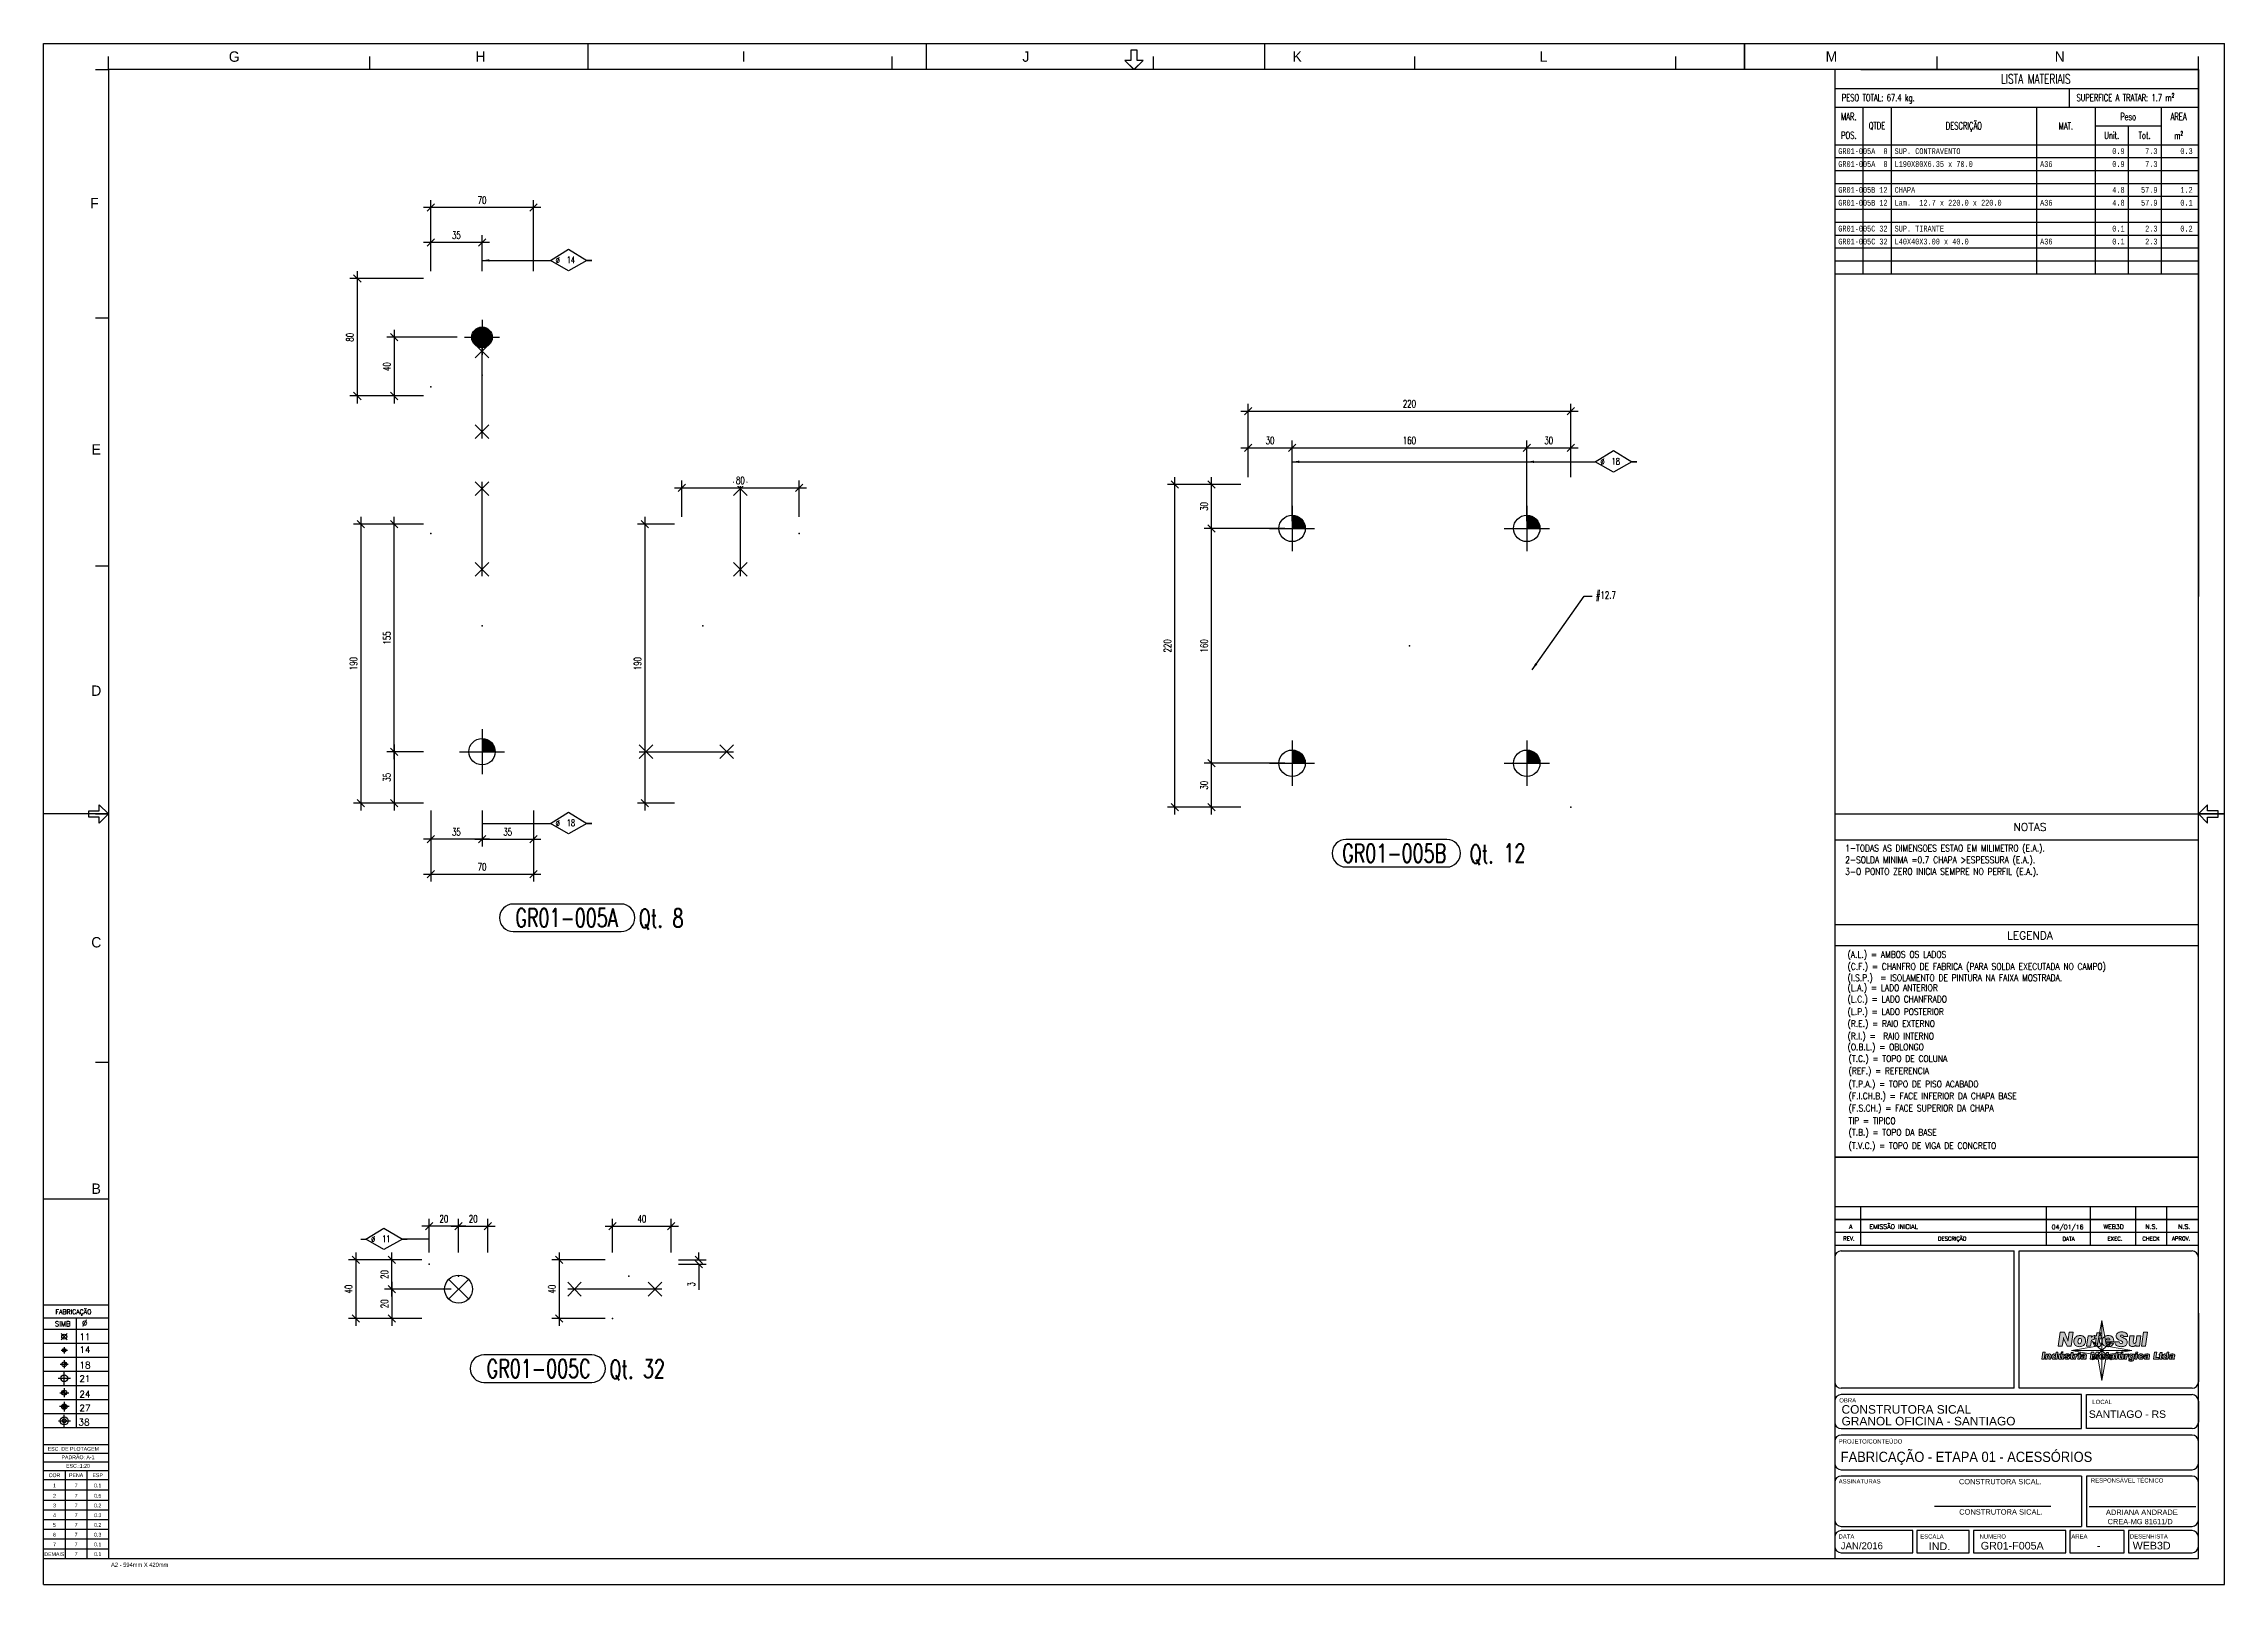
# Paper-space layout 'Layout1' of a CAD drawing. Extents: x -26 to 569, y 13 to 433.
# The model-space entities are those that its viewports show. They can reach past a viewport. Long polylines and large blocks are cut down to what shows.
import ezdxf
from ezdxf.enums import TextEntityAlignment as Align

# ---------------------------------------------------------------- set-up
doc = ezdxf.new("R2010")
doc.units = 0
doc.header["$LTSCALE"] = 10
doc.header["$MEASUREMENT"] = 0
doc.linetypes.add('DASHDOT', pattern=[1, 0.5, -0.25, 0, -0.25])
doc.linetypes.add('HIDDEN', pattern=[0.375, 0.25, -0.125])
doc.layers.get('0').update_dxf_attribs({"linetype": 'CONTINUOUS'})
doc.layers.get('Defpoints').update_dxf_attribs({"linetype": 'CONTINUOUS'})
for name, color, linetype in [('A', 2, 'DASHDOT'), ('Camada 1', 7, 'CONTINUOUS'), ('Carimbo - Cotrijal', 7, 'CONTINUOUS'), ('CONTORNO3', 1, 'CONTINUOUS'), ('FORI', 7, 'CONTINUOUS'), ('FORIR', 4, 'CONTINUOUS'), ('G', 3, 'CONTINUOUS'), ('MARK_QTA', 4, 'CONTINUOUS'), ('MARK_SLOT', 6, 'CONTINUOUS'), ('PENA01', 3, 'CONTINUOUS'), ('TR', 6, 'HIDDEN'), ('V', 60, 'CONTINUOUS')]:
    doc.layers.add(name, color=color, linetype=linetype)
doc.layers.get('V').off()
doc.styles.add('1', font='romans', dxfattribs={"width": 0.7, "height": 2.8})
doc.styles.add('ARIAL', font='arial.ttf')
doc.styles.add('MARK', font='ROMANS', dxfattribs={"width": 0.7})
doc.styles.add('ROMANS', font='romans.shx', dxfattribs={"width": 0.7})
doc.styles.add('Style-ENGINEERING', font='ENGINEERING.shx')
doc.styles.add('Style-INTL_ISO', font='INTL_ISO.shx')
doc.styles.add('tb1', font='romans.shx', dxfattribs={"width": 0.7, "height": 4})
doc.styles.add('tb2', font='romans.shx', dxfattribs={"width": 0.7, "height": 3})
doc.styles.add('tb3', font='monotxt.shx', dxfattribs={"width": 0.7, "height": 2.5})
doc.styles.add('TKS', font='tks_iso.shx')
doc.dimstyles.new('1-2.5', dxfattribs={"dimscale": 2.5, "dimtxt": 2, "dimasz": 2, "dimexe": 2, "dimexo": 2, "dimgap": 1, "dimtad": 1, "dimdec": 0, "dimzin": 0, "dimdsep": 46, "dimtxsty": 'ROMANS', "dimblk": 'OBLIQUE', "dimcen": 0, "dimdle": 2, "dimclrd": 1, "dimclre": 1, "dimclrt": 4, "dimadec": 0, "dimazin": 0, "dimtfac": 1, "dimtdec": 0, "dimtofl": 0, "dimtmove": 0, "dimatfit": 3, "dimfxl": 1, "dimtfill": 1, "dimtolj": 1, "dimtzin": 0, "dimarcsym": 0})

psp = doc.layouts.get("Layout1")

# ---------------------------------------------------------------- texts
at = {"color": 4, "style": 'tb1', "width": 0.7}
psp.add_text('LISTA MATERIAIS', height=2.56, dxfattribs=at).set_placement((517.36, 423.28), align=Align.MIDDLE)
at = {"color": 3, "style": 'tb2', "width": 0.7}
for s, p in [('PESO TOTAL: 67.4 kg.', (464.47, 418.16)), ('SUPERFICE A TRATAR: 1.7 m²', (528.47, 418.16))]:
    psp.add_text(s, height=1.92, dxfattribs=at).set_placement(p, align=Align.MIDDLE_LEFT)
for s, p in [('MAR.', (466.39, 413.04)), ('QTDE', (474.07, 410.48)), ('DESCRIÇÃO', (497.75, 410.48)), ('MAT.', (525.59, 410.48)), ('Peso', (542.55, 413.04)), ('AREA', (556.31, 413.04)), ('POS.', (466.39, 407.92)), ('Unit.', (538.07, 407.92)), ('Tot.', (547.03, 407.92)), ('m²', (556.31, 407.92))]:
    psp.add_text(s, height=1.92, dxfattribs=at).set_placement(p, align=Align.MIDDLE)
at = {"color": 7, "style": 'tb3', "width": 0.7}
for s, p in [('GR01-005A', (463.51, 403.6)), ('SUP. CONTRAVENTO', (478.87, 403.6)), ('GR01-005A', (463.51, 400.08)), ('L190X80X6.35 x 70.0', (478.87, 400.08)), ('A36', (518.55, 400.08)), ('GR01-005B', (463.51, 393.04)), ('CHAPA', (478.87, 393.04)), ('GR01-005B', (463.51, 389.52)), ('Lam.  12.7 x 220.0 x 220.0', (478.87, 389.52)), ('A36', (518.55, 389.52)), ('GR01-005C', (463.51, 382.48)), ('SUP. TIRANTE', (478.87, 382.48)), ('GR01-005C', (463.51, 378.96)), ('L40X40X3.00 x 40.0', (478.87, 378.96)), ('A36', (518.55, 378.96))]:
    psp.add_text(s, height=1.6, dxfattribs=at).set_placement(p, align=Align.MIDDLE_LEFT)
for s, p in [('8', (476.95, 403.6)), ('0.9', (541.59, 403.6)), ('7.3', (550.55, 403.6)), ('0.3', (560.15, 403.6)), ('8', (476.95, 400.08)), ('0.9', (541.59, 400.08)), ('7.3', (550.55, 400.08)), ('12', (476.95, 393.04)), ('4.8', (541.59, 393.04)), ('57.9', (550.55, 393.04)), ('1.2', (560.15, 393.04)), ('12', (476.95, 389.52)), ('4.8', (541.59, 389.52)), ('57.9', (550.55, 389.52)), ('0.1', (560.15, 389.52)), ('32', (476.95, 382.48)), ('0.1', (541.59, 382.48)), ('2.3', (550.55, 382.48)), ('0.2', (560.15, 382.48)), ('32', (476.95, 378.96)), ('0.1', (541.59, 378.96)), ('2.3', (550.55, 378.96))]:
    psp.add_text(s, height=1.6, dxfattribs=at).set_placement(p, align=Align.MIDDLE_RIGHT)
at = {"layer": 'Carimbo - Cotrijal', "color": 7, "linetype": 'Continuous', "style": 'Style-INTL_ISO'}
for s, p in [('G', (26.12, 429.37)), ('H', (93.29, 429.37)), ('I', (164.99, 429.37)), ('J', (241.99, 429.37)), ('K', (315.96, 429.37)), ('L', (383.13, 429.37)), ('F', (-12.01, 389.41)), ('E', (-11.49, 322.28)), ('D', (-11.49, 256.52)), ('C', (-11.49, 187.94)), ('B', (-11.49, 120.77))]:
    psp.add_text(s, height=2.83, dxfattribs=at).set_placement(p, align=Align.MIDDLE_CENTER)
at = {"layer": 'Carimbo - Cotrijal', "color": 12, "linetype": 'Continuous', "style": 'ROMANS'}
for s, height, p in [('A', 1.24, (466.91, 110.43)), ('04/01/16', 1.237, (526.05, 110.32)), ('WEB3D', 1.237, (538.59, 110.4)), ('N.S.', 1.237, (548.91, 110.42)), ('N.S.', 1.237, (557.84, 110.42))]:
    psp.add_text(s, height=height, dxfattribs=at).set_placement(p, align=Align.MIDDLE_CENTER)
psp.add_text('EMISSÃO INICIAL', height=1.2374, dxfattribs=at).set_placement((472.02, 110.43), align=Align.MIDDLE_LEFT)
at = {"layer": 'Carimbo - Cotrijal', "color": 3, "linetype": 'Continuous', "style": 'ROMANS'}
for s, height, p in [('SIMB', 1.367, (-22.79, 83.24)), ('FABRICAÇÃO', 1.226, (-22.6, 86.59)), ('∅', 1.77, (-15.4, 83.24)), ('11', 1.768, (-16.1, 79.52)), ('14', 1.768, (-16.1, 75.99)), ('18', 1.768, (-16.1, 71.79)), ('21', 1.768, (-16.1, 68.1)), ('24', 1.768, (-16.1, 63.86)), ('27', 1.768, (-16.1, 60.11)), ('38', 1.768, (-16.35, 56.23))]:
    psp.add_text(s, height=height, dxfattribs=at).set_placement(p)
at = {"layer": 'Carimbo - Cotrijal', "style": 'TKS'}
for s, height, p in [('ESC. DE PLOTAGEM', 1.0311, (-17.74, 49.83)), ('PADRÃO: A-1', 1.0311, (-16.48, 47.55)), ('COR', 1.031, (-22.89, 42.65)), ('ESC.:1:20', 1.031, (-16.48, 45.19)), ('PENA', 1.031, (-17, 42.65)), ('ESP', 1.031, (-11.1, 42.65)), ('2', 1.03, (-22.89, 37.05)), ('1', 1.03, (-22.89, 39.85)), ('7', 1.03, (-17, 39.85)), ('7', 1.03, (-17, 37.05)), ('0.1', 1.031, (-11.1, 39.85)), ('0.5', 1.031, (-11.1, 37.05)), ('4', 1.03, (-22.89, 31.75)), ('3', 1.03, (-22.89, 34.4)), ('7', 1.03, (-17, 34.4)), ('7', 1.03, (-17, 31.75)), ('0.2', 1.031, (-11.1, 34.4)), ('0.3', 1.031, (-11.1, 31.75)), ('5', 1.03, (-22.89, 29.1)), ('6', 1.03, (-22.89, 26.45)), ('7', 1.03, (-22.89, 23.8)), ('7', 1.03, (-17, 29.1)), ('7', 1.03, (-17, 26.45)), ('7', 1.03, (-17, 23.8)), ('0.2', 1.031, (-11.1, 29.1)), ('0.3', 1.031, (-11.1, 26.45)), ('0.1', 1.031, (-11.1, 23.8)), ('DEMAIS', 1.031, (-22.92, 21.15)), ('7', 1.03, (-17, 21.15)), ('0.1', 1.031, (-11.1, 21.15))]:
    psp.add_text(s, height=height, dxfattribs=at).set_placement(p, align=Align.MIDDLE_CENTER)
at = {"layer": 'Carimbo - Cotrijal', "color": 3, "style": 'ARIAL', "width": 0.9}
psp.add_text('FABRICAÇÃO - ETAPA 01 - ACESSÓRIOS', height=2.7886, dxfattribs=at).set_placement((464.19, 46.28))
at = {"layer": 'Carimbo - Cotrijal', "color": 3, "style": 'ARIAL'}
for s, p in [('IND.', (488.2, 22.25)), ('GR01-F005A', (502.37, 22.4))]:
    psp.add_text(s, height=2.084, dxfattribs=at).set_placement(p)
at = {"layer": 'Carimbo - Cotrijal', "color": 254, "linetype": 'Continuous', "style": 'Style-ENGINEERING'}
psp.add_text('A2 - 594mm X 420mm', height=1.1317, dxfattribs=at).set_placement((-7.47, 18.24), align=Align.MIDDLE_LEFT)

msp = doc.modelspace()

# ---------------------------------------------------------------- blocks, each defined once
blk = doc.blocks.new('M12')
for p, q in [((-12, 0), (12, 0)), ((0, 12), (0, -12))]:
    blk.add_line(p, q)
at = {"color": 4, "const_width": 7.01}
blk.add_lwpolyline([(-3.5, 0, 1), (3.5, 0, 1)], format="xyb", close=True, dxfattribs=at)
at = {"color": 4}
blk.add_circle((0, 0), 7, dxfattribs=at)
at = {"flags": 1}
blk.add_attdef('TOLE', (12.4, -6.1), '', height=5.26, dxfattribs=at)
blk = doc.blocks.new('M16')
for p, q in [((0, 15.4), (0, -15.4)), ((-15.4, 0), (15.4, 0))]:
    blk.add_line(p, q)
at = {"color": 4, "const_width": 9.01}
blk.add_lwpolyline([(4.5, 0, 0.414214), (0, 4.5)], format="xyb", dxfattribs=at)
at = {"color": 4}
blk.add_circle((0, 0), 9, dxfattribs=at)
at = {"flags": 1}
blk.add_attdef('TOLE', (16.7, -8.3), '', height=5.26, dxfattribs=at)
blk = doc.blocks.new('M22')
for p, q in [((-22, 0), (22, 0)), ((0, 22), (0, -22))]:
    blk.add_line(p, q)
at = {"color": 4, "const_width": 12}
for points in [[(0, 6, 0.414214), (-6, 0, 0.414214)], [(0, -6, 0.414214), (6, 0, 0.414214)]]:
    blk.add_lwpolyline(points, format="xyb", dxfattribs=at)
blk.add_circle((0, 0), 12)
at = {"flags": 1}
blk.add_attdef('TOLE', (18, -13), '', height=5.26, dxfattribs=at)
blk = doc.blocks.new('M24')
for p, q in [((24, 0), (-24, 0)), ((0, 24), (0, -24))]:
    blk.add_line(p, q)
at = {"color": 4, "const_width": 7.5}
for points in [[(0, 4, 0.414214), (-4, 0, 0.414214)], [(0, -4, -0.414214), (-4, 0, -0.414214)]]:
    blk.add_lwpolyline(points, format="xyb", dxfattribs=at)
blk.add_circle((0, 0), 13.5)
at = {"layer": 'FORI'}
blk.add_circle((0, 0), 7.5, dxfattribs=at)
at = {"flags": 1}
blk.add_attdef('TOLE', (21, -9), '', height=5.26, dxfattribs=at)
blk = doc.blocks.new('carimbo nortesul')
at = {"lineweight": 0}
h = blk.add_hatch(color=163, dxfattribs=at)
h.dxf.hatch_style = 1
h.paths.add_polyline_path([(78.3, 47.8), (71.5, 47.8), (69.7, 36), (69.6, 34.9), (69.5, 33.3), (69.5, 33.3), (69.4, 34.7), (68.9, 36), (63.6, 47.8), (56.9, 47.8), (53.4, 24.7), (60.2, 24.7), (62, 36.6), (62, 37.5), (62.1, 38.6), (62.1, 39.2), (62.1, 39.1), (62.3, 37.7), (62.6, 36.7), (68, 24.7), (74.8, 24.7)])
h.paths.add_polyline_path([(79.3, 33.9), (79.2, 32.4), (79.4, 31), (79.6, 29.6), (80.1, 28.4), (80.8, 27.3), (81.7, 26.4), (82, 26.1), (83, 25.4), (84.2, 24.8), (85.5, 24.4), (86.9, 24.2), (88.4, 24.1), (89.9, 24.2), (91.3, 24.4), (92.6, 24.8), (93.8, 25.3), (94.9, 26), (95.8, 26.8), (96.6, 27.7), (97.3, 28.8), (97.8, 30), (98.2, 31.2), (98.4, 32.7), (98.5, 34.2), (98.4, 35.6), (98.1, 36.9), (97.7, 38.1), (97, 39.2), (96.1, 40.2), (95.8, 40.4), (94.8, 41.1), (93.7, 41.7), (92.4, 42.1), (91, 42.3), (89.5, 42.4), (88, 42.3), (86.6, 42.1), (85.3, 41.7), (84.1, 41.2), (83, 40.5), (82, 39.7), (81.2, 38.8), (80.5, 37.7), (80, 36.5), (79.6, 35.2)])
h.paths.add_polyline_path([(86.1, 34.7), (87.3, 37.3), (89.8, 37.9), (91.5, 36.7), (91.9, 33.6), (91.2, 30.5), (89.3, 28.7), (86.9, 29.1), (86.1, 30.6), (86, 32.2)], flags=16)
h.paths.add_polyline_path([(100.1, 24.7), (106.5, 24.7), (107.6, 32.3), (108.4, 34.8), (110.4, 35.9), (112.3, 35.7), (112.9, 35.7), (113.8, 42.2), (112.5, 42.2), (111.5, 42.1), (110.3, 41.5), (110, 41.3), (109, 40.5), (108.1, 39.3), (108.5, 41.7), (102.5, 41.7)])
h.paths.add_polyline_path([(114.6, 29.2), (114.6, 28.5), (114.6, 27.8), (115, 26.5), (115.9, 25.5), (116.7, 25), (118, 24.7), (119.5, 24.5), (119.9, 24.5), (121.3, 24.6), (121.8, 24.6), (123.2, 24.8), (123.8, 29.4), (121.2, 30), (121.2, 31.3), (122.2, 38), (124.8, 38), (125.3, 41.7), (122.7, 41.7), (123.5, 47), (117.1, 47), (116.4, 41.7), (114, 41.7), (113.4, 38), (115.8, 38)])
h.paths.add_polyline_path([(125.8, 33.7), (125.7, 32.2), (125.8, 30.9), (126.1, 29.5), (126.6, 28.3), (127.3, 27.3), (128.2, 26.3), (128.6, 26), (129.6, 25.3), (130.8, 24.8), (132, 24.4), (133.5, 24.2), (135, 24.1), (135.9, 24.2), (137.3, 24.3), (138.7, 24.6), (139.9, 25), (141, 25.6), (142, 26.3), (143, 27.3), (143.7, 28.4), (144.2, 29.7), (137.8, 29.7), (136.9, 28.6), (134.7, 28.2), (132.7, 29.4), (132.4, 31.8), (144.8, 31.8), (144.9, 32.6), (144.9, 33.5), (144.9, 34), (144.7, 35.5), (144.4, 36.9), (144, 38.1), (143.3, 39.2), (142.5, 40.1), (142.1, 40.4), (141.1, 41.1), (140, 41.7), (138.7, 42), (137.3, 42.3), (135.7, 42.4), (134.3, 42.3), (133, 42.1), (131.7, 41.7), (130.5, 41.1), (129.4, 40.4), (128.4, 39.6), (127.6, 38.6), (126.9, 37.5), (126.4, 36.3), (126, 35.1)])
h.paths.add_polyline_path([(132.7, 35.2), (133.2, 37), (135, 38.4), (137.5, 38), (139.1, 35.2)], flags=16)
h.paths.add_polyline_path([(159.1, 29.7), (156.5, 29.3), (154.3, 30.3), (153.9, 32.1), (146.8, 32.1), (146.8, 32.1), (146.9, 30.6), (147.2, 29.3), (147.7, 28.2), (148.5, 27.1), (149.5, 26.2), (150.4, 25.6), (151.5, 25.1), (152.7, 24.7), (154, 24.4), (155.5, 24.2), (157.1, 24.1), (158.1, 24.2), (159.7, 24.3), (161.1, 24.6), (162.3, 24.9), (163.4, 25.4), (164.4, 26.1), (165.1, 26.7), (165.9, 27.7), (166.5, 28.8), (166.9, 30.1), (167, 31.5), (167, 31.6), (166.8, 33), (166.4, 34.3), (165.7, 35.4), (165.2, 36), (164.2, 36.8), (163, 37.6), (161.6, 38.3), (159.2, 39.3), (155.6, 41.1), (156.6, 42.9), (158.5, 43.4), (160.4, 42.5), (161, 40.9), (167.9, 40.9), (167.7, 42), (167.4, 43.3), (166.8, 44.5), (166, 45.5), (165.1, 46.4), (164.7, 46.7), (163.6, 47.3), (162.5, 47.8), (161.1, 48.1), (159.7, 48.3), (158.1, 48.4), (157.7, 48.4), (156.2, 48.3), (154.8, 48), (153.5, 47.7), (152.3, 47.2), (151.4, 46.5), (150.9, 46.2), (150.1, 45.2), (149.4, 44.1), (149, 42.8), (148.9, 41.4), (148.9, 41.2), (149.1, 39.8), (149.6, 38.5), (150.4, 37.4), (150.9, 37), (151.8, 36.3), (152.9, 35.5), (154.3, 34.8), (155.9, 34.1), (158.1, 33.1), (160.1, 31.5)])
h.paths.add_polyline_path([(170.3, 27.9), (170.8, 26.8), (171.6, 25.8), (171.9, 25.4), (173, 24.8), (174.3, 24.4), (175.7, 24.2), (176.2, 24.2), (177.6, 24.5), (178.9, 24.9), (179.4, 25.2), (180.5, 26), (181.4, 27), (181.2, 24.7), (187.2, 24.7), (189.6, 41.7), (183.1, 41.7), (181.5, 30.7), (179.4, 29.1), (177.2, 30), (176.8, 31.6), (176.9, 32.6), (178.2, 41.7), (171.6, 41.7), (170.2, 31.5), (170.1, 30.8), (170.1, 30), (170.1, 29.4)])
h.paths.add_polyline_path([(190.7, 24.7), (197.3, 24.7), (200.4, 47.8), (193.9, 47.8)])
h = blk.add_hatch(color=163, dxfattribs=at)
h.dxf.hatch_style = 1
h.paths.add_polyline_path([(31.9, 14.8), (28.3, 14.8), (26.6, 3.5), (30.2, 3.5)])
h.paths.add_polyline_path([(41.5, 10.7), (41, 11.4), (40.8, 11.6), (40, 12), (39, 12.1), (38.4, 12.1), (37.5, 11.8), (37, 11.4), (36.2, 10.8), (36.4, 11.9), (33.4, 11.9), (32.2, 3.5), (35.4, 3.5), (36.1, 8), (36.2, 8.5), (36.5, 9.2), (36.6, 9.3), (37.5, 9.6), (38.2, 9.4), (38.5, 8.7), (38.5, 8.5), (38.5, 8.3), (37.8, 3.5), (41, 3.5), (41.7, 8.3), (41.8, 9), (41.8, 9.4), (41.8, 9.8)])
h.paths.add_polyline_path([(53.1, 14.8), (49.9, 14.8), (49.3, 11), (49, 11.3), (48.3, 11.9), (47.8, 12), (46.9, 12.2), (46.4, 12.1), (45.6, 11.9), (44.8, 11.4), (44.1, 10.8), (43.6, 10), (43.2, 9.2), (43, 8.2), (43, 7.2), (43, 7), (43.1, 6), (43.4, 5.1), (43.8, 4.4), (44.4, 3.8), (45.2, 3.4), (46.2, 3.3), (46.8, 3.4), (47.7, 3.6), (48.1, 3.9), (48.8, 4.6), (48.7, 3.5), (51.6, 3.5)])
h.paths.add_polyline_path([(46.9, 9.4), (47.8, 9.7), (47.9, 9.7), (48.7, 9.3), (48.8, 9.1), (49, 8.1), (48.9, 7.2), (48.5, 6.4), (48.2, 6), (47.3, 5.7), (47.2, 5.7), (46.4, 6.1), (46.3, 6.3), (46.1, 7.2), (46.2, 8.2), (46.6, 9)], flags=16)
h.paths.add_polyline_path([(57.7, 11.9), (54.5, 11.9), (53.8, 6.9), (53.7, 6.5), (53.7, 6.1), (53.7, 5.7), (54, 4.8), (54.5, 4), (54.7, 3.8), (55.5, 3.4), (56.5, 3.3), (57.2, 3.4), (58, 3.6), (58.6, 4), (59.3, 4.7), (59.2, 3.5), (62.1, 3.5), (63.3, 11.9), (60.1, 11.9), (59.4, 7.3), (59.4, 7), (59, 6.2), (58.9, 6.2), (58.1, 5.9), (57.3, 6.1), (57, 6.8), (57.1, 7.1), (57.1, 7.4)])
h.paths.add_polyline_path([(61.8, 15.7), (59.4, 15.7), (57.6, 12.9), (58.8, 12.9)])
h.paths.add_polyline_path([(67.6, 9.8), (67.8, 10.3), (68.5, 10.4), (69.2, 10.2), (69.6, 9.5), (72.5, 9.5), (72.4, 10), (72, 10.9), (71.4, 11.5), (71.3, 11.6), (70.5, 11.9), (69.6, 12.1), (68.5, 12.2), (68.2, 12.2), (67.2, 12.1), (66.3, 11.8), (65.6, 11.5), (65.2, 11.2), (64.7, 10.5), (64.5, 9.6), (64.5, 9.5), (64.7, 8.9), (65.1, 8.3), (65.8, 7.8), (66.7, 7.3), (67.9, 6.8), (68, 6.7), (68.8, 6.3), (69, 5.9), (68.8, 5.4), (68.1, 5.2), (67.2, 5.5), (66.9, 6.4), (63.9, 6.4), (63.9, 6.3), (64, 5.5), (64.3, 4.7), (65, 4.1), (65.3, 3.9), (66.1, 3.5), (67, 3.4), (68.1, 3.3), (68.5, 3.3), (69.6, 3.4), (70.5, 3.7), (71.2, 4.1), (71.7, 4.5), (72.1, 5.3), (72.2, 6.3), (72.2, 6.4), (71.9, 7.3), (71.8, 7.5), (71.1, 8.1), (70.5, 8.4), (69.5, 8.7), (68.9, 8.9), (68.7, 9), (67.9, 9.3)])
h.paths.add_polyline_path([(77.5, 10), (78.7, 10), (79, 11.9), (77.7, 11.9), (78.1, 14.4), (75, 14.4), (74.6, 11.9), (73.4, 11.9), (73.2, 10), (74.3, 10), (73.8, 6.3), (73.7, 5.8), (73.7, 5.4), (73.7, 5), (73.9, 4.4), (74.3, 4), (74.8, 3.7), (75.4, 3.5), (76.1, 3.4), (76.3, 3.4), (77, 3.5), (77.2, 3.5), (77.9, 3.6), (78.3, 6), (78.1, 6), (77.9, 6), (77.8, 6), (77.2, 6.1), (77, 6.6), (77, 6.7), (77, 6.8)])
h.paths.add_polyline_path([(85.8, 12.1), (85.7, 12.1), (85.4, 12.1), (85.3, 12.1), (84.7, 12), (84.1, 11.8), (83.9, 11.7), (83.5, 11.3), (83, 10.7), (83.2, 11.9), (80.2, 11.9), (79, 3.5), (82.2, 3.5), (82.7, 6.7), (82.8, 7.4), (83, 8.1), (83.3, 8.5), (83.3, 8.6), (83.9, 8.9), (84.6, 9), (85.1, 9), (85.3, 8.9)])
h.paths.add_polyline_path([(90.1, 11.9), (86.9, 11.9), (85.7, 3.5), (88.9, 3.5)])
h.paths.add_polyline_path([(90.5, 15.1), (87.3, 15.1), (87, 12.8), (90.2, 12.8)])
h.paths.add_polyline_path([(98.8, 11.5), (98.7, 11.6), (97.9, 11.9), (97, 12.1), (95.9, 12.2), (95.3, 12.2), (94.3, 12), (93.4, 11.8), (92.7, 11.5), (92.2, 11), (91.7, 10.3), (91.4, 9.4), (94.5, 9.4), (94.8, 10), (95.7, 10.2), (96.4, 10), (96.7, 9.5), (96.7, 9.4), (96.2, 9), (95.1, 8.7), (94.7, 8.7), (94, 8.6), (93, 8.4), (92.1, 8.1), (91.5, 7.7), (91.1, 7.4), (90.7, 6.6), (90.5, 5.6), (90.5, 5.6), (90.7, 4.6), (91.3, 3.9), (91.5, 3.8), (92.3, 3.4), (93.3, 3.3), (93.9, 3.3), (94.8, 3.5), (95.3, 3.8), (96.2, 4.3), (96.3, 3.5), (99.5, 3.5), (99.5, 3.8), (99.2, 4.1), (99.2, 4.6), (99.2, 4.9), (99.3, 5.3), (99.7, 8.3), (99.8, 9), (99.8, 9.5), (99.8, 10), (99.5, 10.9)])
h.paths.add_polyline_path([(96.4, 7.3), (96.3, 6.6), (95.9, 5.8), (95.6, 5.5), (94.7, 5.3), (94, 5.5), (93.8, 6), (94.1, 6.5), (95.1, 6.9), (95.5, 7)], flags=16)
h.paths.add_polyline_path([(116.6, 10.3), (116.9, 11), (117.2, 11.9), (115.7, 3.5), (118.9, 3.5), (120.5, 14.8), (116.1, 14.8), (113.4, 8.7), (113.2, 8.1), (113, 7.4), (113, 7.6), (113, 7.9), (113, 8.3), (113, 8.7), (112.2, 14.8), (107.8, 14.8), (106.2, 3.5), (109.4, 3.5), (110.3, 11.9), (110.4, 11), (110.4, 10.4), (111.3, 3.5), (113.8, 3.5)])
h.paths.add_polyline_path([(130.3, 8.8), (130.1, 9.5), (129.9, 10.1), (129.6, 10.6), (129.2, 11.1), (129, 11.2), (128.5, 11.6), (128, 11.8), (127.3, 12), (126.6, 12.1), (125.9, 12.2), (125.2, 12.2), (124.5, 12), (123.9, 11.8), (123.3, 11.6), (122.8, 11.2), (122.3, 10.8), (121.9, 10.3), (121.6, 9.8), (121.3, 9.2), (121.1, 8.6), (121, 7.9), (121, 7.2), (121, 6.6), (121.2, 5.9), (121.4, 5.3), (121.7, 4.8), (122.2, 4.3), (122.4, 4.2), (122.9, 3.9), (123.4, 3.6), (124.1, 3.4), (124.8, 3.3), (125.5, 3.3), (125.9, 3.3), (126.7, 3.3), (127.3, 3.5), (127.9, 3.7), (128.5, 4), (129, 4.3), (129.4, 4.8), (129.8, 5.4), (130, 6), (126.9, 6), (126.5, 5.5), (126.4, 5.4), (125.7, 5.3), (125.1, 5.4), (124.6, 5.7), (124.3, 6.2), (124.2, 6.9), (124.2, 7), (130.3, 7), (130.3, 7.4), (130.4, 7.8), (130.4, 8.1)])
h.paths.add_polyline_path([(124.4, 8.7), (124.6, 9.3), (124.9, 9.8), (125.3, 10), (125.9, 10.2), (126.4, 10.1), (126.9, 9.8), (127.1, 9.4), (127.3, 8.7)], flags=16)
h.paths.add_polyline_path([(135.4, 10), (136.7, 10), (137, 11.9), (135.7, 11.9), (136.1, 14.4), (133, 14.4), (132.6, 11.9), (131.4, 11.9), (131.1, 10), (132.3, 10), (131.8, 6.3), (131.7, 5.8), (131.7, 5.4), (131.7, 5), (131.9, 4.4), (132.3, 4), (132.7, 3.7), (133.4, 3.5), (134.1, 3.4), (134.3, 3.4), (135, 3.5), (135.2, 3.5), (135.9, 3.6), (136.2, 6), (136.1, 6), (135.8, 6), (135.8, 6), (135.2, 6.1), (134.9, 6.6), (135, 6.7), (135, 6.8)])
h.paths.add_polyline_path([(146.1, 8.3), (146.2, 9), (146.2, 9.5), (146.1, 10), (145.8, 10.9), (145.2, 11.5), (145, 11.6), (144.3, 11.9), (143.4, 12.1), (142.3, 12.2), (141.7, 12.2), (140.7, 12), (139.8, 11.8), (139.1, 11.5), (138.5, 11), (138, 10.3), (137.8, 9.4), (140.9, 9.4), (141.2, 10), (142, 10.2), (142.8, 10), (143, 9.5), (143, 9.4), (142.6, 9), (141.4, 8.7), (141, 8.7), (140.4, 8.6), (139.3, 8.4), (138.4, 8.1), (137.8, 7.7), (137.4, 7.4), (137, 6.6), (136.9, 5.6), (136.9, 5.6), (137.1, 4.6), (137.6, 3.9), (137.8, 3.8), (138.6, 3.4), (139.6, 3.3), (140.2, 3.3), (141.1, 3.5), (141.7, 3.8), (142.5, 4.3), (142.6, 3.5), (145.8, 3.5), (145.8, 3.8), (145.6, 4.1), (145.5, 4.6), (145.5, 4.9), (145.6, 5.3)])
h.paths.add_polyline_path([(140.5, 6.5), (141.4, 6.9), (141.9, 7), (142.8, 7.3), (142.7, 6.6), (142.3, 5.8), (141.9, 5.5), (141, 5.3), (140.4, 5.5), (140.2, 6)], flags=16)
h.paths.add_polyline_path([(151.9, 14.8), (148.7, 14.8), (147.2, 3.5), (150.4, 3.5)])
h.paths.add_polyline_path([(156.5, 11.9), (153.3, 11.9), (152.6, 6.9), (152.5, 6.5), (152.5, 6.1), (152.5, 5.7), (152.7, 4.8), (153.2, 4), (153.5, 3.8), (154.3, 3.4), (155.3, 3.3), (155.9, 3.4), (156.8, 3.6), (157.4, 4), (158.1, 4.7), (158, 3.5), (160.9, 3.5), (162.1, 11.9), (158.9, 11.9), (158.2, 7.3), (158.1, 7), (157.8, 6.2), (157.7, 6.2), (156.8, 5.9), (156.1, 6.1), (155.8, 6.8), (155.8, 7.1), (155.8, 7.4)])
h.paths.add_polyline_path([(160.6, 15.7), (158.2, 15.7), (156.4, 12.9), (157.6, 12.9)])
h.paths.add_polyline_path([(166.9, 8.5), (166.9, 8.6), (167.5, 8.9), (168.2, 9), (168.7, 9), (168.9, 8.9), (169.4, 12.1), (169.3, 12.1), (169, 12.1), (168.9, 12.1), (168.3, 12), (167.7, 11.8), (167.5, 11.7), (167, 11.3), (166.6, 10.7), (166.8, 11.9), (163.8, 11.9), (162.6, 3.5), (165.8, 3.5), (166.3, 6.7), (166.4, 7.4), (166.6, 8.1)])
h.paths.add_polyline_path([(179, 11.9), (176.2, 11.9), (176.1, 10.7), (175.7, 11.3), (175, 11.8), (174.4, 12), (173.4, 12.2), (172.9, 12.1), (172, 11.9), (171.3, 11.4), (170.6, 10.8), (170.6, 10.7), (170.1, 10), (169.7, 9.2), (169.5, 8.2), (169.4, 7.2), (169.4, 7.2), (169.5, 6.2), (169.8, 5.3), (170.3, 4.6), (170.9, 4.1), (171.7, 3.8), (172.7, 3.6), (173, 3.6), (173.9, 3.9), (174.1, 4), (174.9, 4.6), (174.9, 4.4), (174.7, 3.3), (174.4, 2.6), (174.1, 2.3), (173.3, 2), (172.6, 2.2), (172.3, 2.6), (169.2, 2.6), (169.2, 2.2), (169.6, 1.4), (170.3, 0.8), (170.4, 0.7), (171.1, 0.4), (172.1, 0.2), (173.1, 0.2), (173.5, 0.2), (174.5, 0.3), (175.3, 0.4), (176.1, 0.8), (176.8, 1.3), (177.1, 1.6), (177.6, 2.5), (177.6, 2.6), (177.8, 3.4), (178, 4.5)])
h.paths.add_polyline_path([(173.1, 9.1), (173.3, 9.4), (174.1, 9.7), (174.4, 9.7), (175.1, 9.3), (175.3, 9.1), (175.5, 8.2), (175.4, 7.4), (175.1, 6.6), (174.8, 6.3), (173.9, 6), (173.8, 6), (173, 6.4), (172.9, 6.5), (172.6, 7.5), (172.7, 8.3)], flags=16)
h.paths.add_polyline_path([(184.1, 11.9), (180.9, 11.9), (179.6, 3.5), (182.9, 3.5)])
h.paths.add_polyline_path([(184.5, 15.1), (181.3, 15.1), (180.9, 12.8), (184.2, 12.8)])
h.paths.add_polyline_path([(188.5, 9.2), (188.8, 9.6), (189.7, 9.9), (190.5, 9.6), (190.8, 8.7), (193.9, 8.7), (193.9, 8.8), (193.8, 9.8), (193.4, 10.6), (192.8, 11.3), (192.4, 11.5), (191.6, 11.9), (190.7, 12.1), (189.6, 12.2), (189.5, 12.2), (188.5, 12.1), (187.6, 11.8), (186.8, 11.4), (186.1, 10.8), (186, 10.7), (185.5, 10), (185.1, 9.2), (184.9, 8.2), (184.8, 7.2), (184.8, 6.8), (185, 5.8), (185.4, 5), (186, 4.3), (186.5, 4), (187.3, 3.6), (188.2, 3.3), (189.2, 3.3), (189.7, 3.3), (190.7, 3.4), (191.5, 3.7), (192.3, 4.2), (192.5, 4.3), (193.1, 5), (193.5, 5.8), (193.8, 6.8), (190.6, 6.8), (190.6, 6.7), (190.2, 5.9), (189.3, 5.5), (189.1, 5.5), (188.3, 5.9), (188.2, 6.2), (188, 7.2), (188, 7.4), (188.2, 8.4)])
h.paths.add_polyline_path([(203.7, 8.3), (203.8, 9), (203.8, 9.5), (203.8, 10), (203.5, 10.9), (202.8, 11.5), (202.7, 11.6), (201.9, 11.9), (201, 12.1), (199.9, 12.2), (199.3, 12.2), (198.3, 12), (197.4, 11.8), (196.7, 11.5), (196.2, 11), (195.7, 10.3), (195.4, 9.4), (198.5, 9.4), (198.8, 10), (199.6, 10.2), (200.4, 10), (200.7, 9.5), (200.7, 9.4), (200.2, 9), (199.1, 8.7), (198.6, 8.7), (198, 8.6), (196.9, 8.4), (196.1, 8.1), (195.5, 7.7), (195.1, 7.4), (194.7, 6.6), (194.5, 5.6), (194.5, 5.6), (194.7, 4.6), (195.3, 3.9), (195.5, 3.8), (196.3, 3.4), (197.3, 3.3), (197.8, 3.3), (198.8, 3.5), (199.3, 3.8), (200.1, 4.3), (200.2, 3.5), (203.4, 3.5), (203.4, 3.8), (203.2, 4.1), (203.2, 4.6), (203.2, 4.9), (203.2, 5.3)])
h.paths.add_polyline_path([(198.1, 6.5), (199.1, 6.9), (199.5, 7), (200.4, 7.3), (200.3, 6.6), (199.9, 5.8), (199.5, 5.5), (198.6, 5.3), (198, 5.5), (197.8, 6)], flags=16)
h.paths.add_polyline_path([(219.3, 6.5), (214.2, 6.5), (215.5, 14.8), (211.9, 14.8), (210.2, 3.5), (218.9, 3.5)])
h.paths.add_polyline_path([(224.6, 6), (224.4, 6), (224.2, 6), (224.1, 6), (223.5, 6.1), (223.3, 6.6), (223.3, 6.7), (223.3, 6.8), (223.8, 10), (225, 10), (225.3, 11.9), (224, 11.9), (224.4, 14.4), (221.3, 14.4), (220.9, 11.9), (219.8, 11.9), (219.5, 10), (220.7, 10), (220.1, 6.3), (220.1, 5.8), (220, 5.4), (220.1, 5), (220.2, 4.4), (220.7, 4), (221.1, 3.7), (221.7, 3.5), (222.4, 3.4), (222.6, 3.4), (223.3, 3.5), (223.6, 3.5), (224.3, 3.6)])
h.paths.add_polyline_path([(235.7, 14.8), (232.5, 14.8), (231.9, 11), (231.6, 11.3), (230.9, 11.9), (230.4, 12), (229.5, 12.2), (229, 12.1), (228.1, 11.9), (227.4, 11.4), (226.7, 10.8), (226.2, 10), (225.8, 9.2), (225.6, 8.2), (225.5, 7.2), (225.5, 7), (225.7, 6), (226, 5.1), (226.4, 4.4), (227, 3.8), (227.8, 3.4), (228.8, 3.3), (229.3, 3.4), (230.2, 3.6), (230.7, 3.9), (231.4, 4.6), (231.3, 3.5), (234.1, 3.5)])
h.paths.add_polyline_path([(228.7, 7.2), (228.8, 8.2), (229.2, 9), (229.5, 9.4), (230.3, 9.7), (230.5, 9.7), (231.3, 9.3), (231.4, 9.1), (231.6, 8.1), (231.5, 7.2), (231.1, 6.4), (230.8, 6), (229.9, 5.7), (229.8, 5.7), (229, 6.1), (228.9, 6.3)], flags=16)
h.paths.add_polyline_path([(245, 8.3), (245.1, 9), (245.1, 9.5), (245.1, 10), (244.8, 10.9), (244.1, 11.5), (244, 11.6), (243.2, 11.9), (242.3, 12.1), (241.2, 12.2), (240.6, 12.2), (239.6, 12), (238.7, 11.8), (238, 11.5), (237.4, 11), (236.9, 10.3), (236.7, 9.4), (239.8, 9.4), (240.1, 10), (240.9, 10.2), (241.7, 10), (242, 9.5), (242, 9.4), (241.5, 9), (240.4, 8.7), (239.9, 8.7), (239.3, 8.6), (238.2, 8.4), (237.4, 8.1), (236.8, 7.7), (236.4, 7.4), (236, 6.6), (235.8, 5.6), (235.8, 5.6), (236, 4.6), (236.6, 3.9), (236.7, 3.8), (237.5, 3.4), (238.5, 3.3), (239.1, 3.3), (240, 3.5), (240.6, 3.8), (241.4, 4.3), (241.5, 3.5), (244.7, 3.5), (244.7, 3.8), (244.5, 4.1), (244.5, 4.6), (244.5, 4.9), (244.5, 5.3)])
h.paths.add_polyline_path([(239.1, 6), (239.4, 6.5), (240.4, 6.9), (240.8, 7), (241.7, 7.3), (241.6, 6.6), (241.2, 5.8), (240.8, 5.5), (239.9, 5.3), (239.3, 5.5)], flags=16)
at = {"color": 163, "lineweight": 0}
for p, q in [((89.5, 42.4), (89.5, 42.4)), ((126.9, 6), (126.9, 6))]:
    blk.add_line(p, q, dxfattribs=at)
for points in [[(69.6, 34.8), (69.6, 34.7), (69.5, 33.3), (69.5, 33.3), (69.4, 34.7), (69.4, 34.7), (68.9, 36), (63.6, 47.8), (56.9, 47.8), (53.4, 24.7), (60.2, 24.7), (62, 36.6), (62, 37.5), (62.1, 38.6), (62.1, 39.2), (62.1, 39.1), (62.3, 37.7), (62.6, 36.7), (68, 24.7), (74.8, 24.7), (78.3, 47.8), (71.5, 47.8), (69.7, 36)], [(86.6, 42.1), (85.3, 41.7), (84.1, 41.2), (83, 40.5), (82, 39.7), (81.2, 38.8), (80.5, 37.7), (80, 36.5), (79.6, 35.2), (79.3, 33.9), (79.2, 32.4), (79.4, 31), (79.6, 29.6), (80.1, 28.4), (80.8, 27.3), (81.7, 26.4), (82, 26.1), (83, 25.4), (84.2, 24.8), (85.5, 24.4), (86.9, 24.2), (88.4, 24.1), (88.4, 24.1), (89.9, 24.2), (91.3, 24.4), (92.6, 24.8), (93.8, 25.3), (94.9, 26), (95.8, 26.8), (96.6, 27.7), (97.3, 28.8), (97.8, 30), (98.2, 31.2), (98.4, 32.7), (98.5, 34.2), (98.4, 35.6), (98.1, 36.9), (97.7, 38.1), (97, 39.2), (96.1, 40.2), (95.8, 40.4), (94.8, 41.1), (93.7, 41.7), (92.4, 42.1), (91, 42.3), (89.5, 42.4), (88, 42.3)], [(90.1, 37.7), (91.2, 36.9), (91.6, 35.8), (91.8, 34.3), (91.8, 34.3), (91.7, 32.7), (91.4, 31.4), (90.9, 30.3), (90.7, 30), (89.7, 29.1), (88.5, 28.8), (87.6, 29), (86.6, 29.6), (86.1, 30.6), (86, 32.1), (86, 32.4), (86.1, 33.9), (86.4, 35.2), (86.8, 36.3), (87.1, 36.6), (88, 37.5), (89.3, 37.8)], [(110.3, 41.5), (110, 41.3), (109, 40.5), (108.1, 39.3), (108.5, 41.7), (102.5, 41.7), (100.1, 24.7), (106.5, 24.7), (107.5, 31.2), (107.7, 32.6), (108.1, 34), (108.7, 34.9), (108.8, 35), (109.9, 35.6), (111.4, 35.8), (112.3, 35.7), (112.9, 35.7), (113.8, 42.2), (113.7, 42.2), (113, 42.3), (112.9, 42.3), (111.5, 42.1)], [(114.6, 28.5), (114.6, 27.8), (115, 26.5), (115.9, 25.5), (116.7, 25), (118, 24.7), (119.5, 24.5), (119.9, 24.5), (121.3, 24.6), (121.8, 24.6), (123.2, 24.8), (123.9, 29.7), (123.6, 29.6), (123.1, 29.6), (123, 29.6), (121.7, 29.9), (121.2, 30.9), (121.2, 31.2), (121.2, 31.4), (122.2, 38), (124.8, 38), (125.3, 41.7), (122.7, 41.7), (123.5, 47), (117.1, 47), (116.4, 41.7), (114, 41.7), (113.4, 38), (115.8, 38), (114.8, 30.3), (114.6, 29.3)], [(143, 27.3), (143.7, 28.4), (144.2, 29.7), (137.8, 29.7), (137.8, 29.7), (137, 28.7), (136.7, 28.6), (135.3, 28.3), (134.2, 28.5), (133.1, 29.1), (132.6, 30), (132.4, 31.5), (132.4, 31.8), (144.8, 31.8), (144.9, 32.6), (144.9, 33.5), (144.9, 34), (144.7, 35.5), (144.4, 36.9), (144, 38.1), (143.3, 39.2), (142.5, 40.1), (142.1, 40.4), (141.1, 41.1), (140, 41.7), (138.7, 42), (137.3, 42.3), (135.7, 42.4), (134.3, 42.3), (133, 42.1), (131.7, 41.7), (130.5, 41.1), (129.4, 40.4), (128.4, 39.6), (127.6, 38.6), (126.9, 37.5), (126.4, 36.3), (126, 35.1), (125.8, 33.7), (125.7, 32.2), (125.8, 30.9), (126.1, 29.5), (126.6, 28.3), (127.3, 27.3), (128.2, 26.3), (128.6, 26), (129.6, 25.3), (130.8, 24.8), (132, 24.4), (133.5, 24.2), (135, 24.1), (135.9, 24.2), (137.3, 24.3), (138.7, 24.6), (139.9, 25), (141, 25.6), (142, 26.3)], [(133, 36.4), (133.7, 37.4), (134.5, 38), (135.8, 38.3), (136.7, 38.1), (137.8, 37.4), (138.3, 36.6), (138.5, 35.2), (132.7, 35.2)], [(155.9, 29.5), (154.8, 30.1), (154.2, 30.7), (153.9, 32), (153.9, 32.1), (146.8, 32.1), (146.8, 32.1), (146.9, 30.6), (147.2, 29.3), (147.7, 28.2), (148.5, 27.1), (149.5, 26.2), (150.4, 25.6), (151.5, 25.1), (152.7, 24.7), (154, 24.4), (155.5, 24.2), (157.1, 24.1), (158.1, 24.2), (159.7, 24.3), (161.1, 24.6), (162.3, 24.9), (163.4, 25.4), (164.4, 26.1), (165.1, 26.7), (165.9, 27.7), (166.5, 28.8), (166.9, 30.1), (167, 31.5), (167, 31.6), (166.8, 33), (166.4, 34.3), (165.7, 35.4), (165.2, 36), (164.2, 36.8), (163, 37.6), (161.6, 38.3), (160.8, 38.6), (159.4, 39.2), (158.8, 39.5), (157.2, 40.3), (156.2, 41), (155.9, 41.6), (156.5, 42.8), (156.7, 42.9), (158, 43.2), (159, 43.1), (160.1, 42.7), (160.5, 42.2), (161, 40.9), (167.9, 40.9), (167.7, 42), (167.4, 43.3), (166.8, 44.5), (166, 45.5), (165.1, 46.4), (164.7, 46.7), (163.6, 47.3), (162.5, 47.8), (161.1, 48.1), (159.7, 48.3), (158.1, 48.4), (157.7, 48.4), (156.2, 48.3), (154.8, 48), (153.5, 47.7), (152.3, 47.2), (151.4, 46.5), (150.9, 46.2), (150.1, 45.2), (149.4, 44.1), (149, 42.8), (148.9, 41.4), (148.9, 41.2), (149.1, 39.8), (149.6, 38.5), (150.4, 37.4), (150.9, 37), (151.8, 36.3), (152.9, 35.5), (154.3, 34.8), (155.9, 34.1), (157, 33.6), (158.5, 32.8), (159.5, 32), (159.8, 31.2), (159.8, 31), (159.2, 29.9), (158.8, 29.6), (157.3, 29.4)], [(180.3, 29.8), (178.9, 29.4), (178.5, 29.5), (177.3, 30), (177.2, 30.2), (176.8, 31.5), (176.8, 32.1), (176.9, 32.6), (178.2, 41.7), (171.6, 41.7), (170.2, 31.5), (170.1, 30.8), (170.1, 30), (170.1, 29.4), (170.3, 27.9), (170.8, 26.8), (171.6, 25.8), (171.9, 25.4), (173, 24.8), (174.3, 24.4), (175.7, 24.2), (176.2, 24.2), (177.6, 24.5), (178.9, 24.9), (179.4, 25.2), (180.5, 26), (181.4, 27), (181.2, 24.7), (187.2, 24.7), (189.6, 41.7), (183.1, 41.7), (181.7, 32.5), (181.4, 31.2), (180.8, 30.2)], [(190.7, 24.7), (190.7, 24.7), (197.3, 24.7), (200.4, 47.8), (193.9, 47.8)], [(26.6, 3.5), (26.6, 3.5), (30.2, 3.5), (31.9, 14.8), (28.3, 14.8)], [(33.4, 11.9), (32.2, 3.5), (35.4, 3.5), (36.1, 8), (36.2, 8.5), (36.5, 9.2), (36.6, 9.3), (37.5, 9.6), (38.2, 9.4), (38.5, 8.7), (38.5, 8.5), (38.5, 8.3), (37.8, 3.5), (41, 3.5), (41.7, 8.3), (41.8, 9), (41.8, 9.4), (41.8, 9.8), (41.5, 10.7), (41, 11.4), (40.8, 11.6), (40, 12), (39, 12.1), (38.4, 12.1), (37.5, 11.8), (37, 11.4), (36.2, 10.8), (36.4, 11.9)], [(43.2, 9.2), (43, 8.2), (43, 7.2), (43, 7), (43.1, 6), (43.4, 5.1), (43.8, 4.4), (44.4, 3.8), (45.2, 3.4), (46.2, 3.3), (46.8, 3.4), (47.7, 3.6), (48.1, 3.9), (48.8, 4.6), (48.7, 3.5), (51.6, 3.5), (53.1, 14.8), (49.9, 14.8), (49.3, 11), (49, 11.3), (48.3, 11.9), (47.8, 12), (46.9, 12.2), (46.4, 12.1), (45.6, 11.9), (44.8, 11.4), (44.1, 10.8), (44.1, 10.8), (43.6, 10)], [(47.2, 5.7), (46.4, 6.1), (46.3, 6.3), (46.1, 7.2), (46.2, 8.2), (46.6, 9), (46.9, 9.4), (47.8, 9.7), (47.9, 9.7), (48.7, 9.3), (48.8, 9.1), (49, 8.1), (48.9, 7.2), (48.5, 6.4), (48.2, 6), (47.3, 5.7)], [(57.3, 6.1), (57, 6.8), (57.1, 7.1), (57.1, 7.4), (57.7, 11.9), (54.5, 11.9), (53.8, 6.9), (53.7, 6.5), (53.7, 6.1), (53.7, 5.7), (54, 4.8), (54.5, 4), (54.7, 3.8), (55.5, 3.4), (56.5, 3.3), (57.2, 3.4), (58, 3.6), (58.6, 4), (59.3, 4.7), (59.2, 3.5), (62.1, 3.5), (63.3, 11.9), (60.1, 11.9), (59.4, 7.3), (59.4, 7), (59, 6.2), (58.9, 6.2), (58.1, 5.9)], [(59.4, 15.7), (57.6, 12.9), (58.8, 12.9), (61.8, 15.7)], [(64.5, 9.6), (64.5, 9.5), (64.7, 8.9), (65.1, 8.3), (65.8, 7.8), (66.7, 7.3), (67.9, 6.8), (68, 6.7), (68.8, 6.3), (69, 5.9), (68.8, 5.4), (68.1, 5.2), (67.2, 5.5), (67.2, 5.5), (66.9, 6.4), (63.9, 6.4), (63.9, 6.3), (64, 5.5), (64.3, 4.7), (65, 4.1), (65.3, 3.9), (66.1, 3.5), (67, 3.4), (68.1, 3.3), (68.5, 3.3), (69.6, 3.4), (70.5, 3.7), (71.2, 4.1), (71.7, 4.5), (72.1, 5.3), (72.2, 6.3), (72.2, 6.4), (71.9, 7.3), (71.8, 7.5), (71.1, 8.1), (70.5, 8.4), (69.5, 8.7), (68.9, 8.9), (68.7, 9), (67.9, 9.3), (67.6, 9.8), (67.8, 10.3), (68.5, 10.4), (69.2, 10.2), (69.5, 9.6), (69.5, 9.5), (72.5, 9.5), (72.4, 10), (72, 10.9), (71.4, 11.5), (71.3, 11.6), (70.5, 11.9), (69.6, 12.1), (68.5, 12.2), (68.2, 12.2), (67.2, 12.1), (66.3, 11.8), (65.6, 11.5), (65.2, 11.2), (64.7, 10.5)], [(77.2, 6.1), (77, 6.6), (77, 6.7), (77, 6.8), (77.5, 10), (78.7, 10), (79, 11.9), (77.7, 11.9), (78.1, 14.4), (75, 14.4), (74.6, 11.9), (73.4, 11.9), (73.2, 10), (74.3, 10), (73.8, 6.3), (73.7, 5.8), (73.7, 5.4), (73.7, 5), (73.9, 4.4), (74.3, 4), (74.8, 3.7), (75.4, 3.5), (76.1, 3.4), (76.3, 3.4), (77, 3.5), (77.2, 3.5), (77.9, 3.6), (78.3, 6), (78.1, 6), (77.9, 6), (77.8, 6)], [(84.1, 11.8), (83.9, 11.7), (83.5, 11.3), (83, 10.7), (83.2, 11.9), (80.2, 11.9), (79, 3.5), (82.2, 3.5), (82.7, 6.7), (82.8, 7.4), (83, 8.1), (83.3, 8.5), (83.3, 8.6), (83.9, 8.9), (84.6, 9), (85.1, 9), (85.3, 8.9), (85.8, 12.1), (85.7, 12.1), (85.4, 12.1), (85.3, 12.1), (84.7, 12)], [(86.9, 11.9), (85.7, 3.5), (88.9, 3.5), (90.1, 11.9)], [(87.3, 15.1), (87, 12.8), (90.2, 12.8), (90.5, 15.1)], [(91.7, 10.3), (91.4, 9.4), (94.5, 9.4), (94.8, 10), (95.7, 10.2), (96.4, 10), (96.7, 9.5), (96.7, 9.4), (96.2, 9), (95.1, 8.7), (94.7, 8.7), (94, 8.6), (93, 8.4), (92.1, 8.1), (91.5, 7.7), (91.1, 7.4), (90.7, 6.6), (90.5, 5.6), (90.5, 5.6), (90.7, 4.6), (91.3, 3.9), (91.5, 3.8), (92.3, 3.4), (93.3, 3.3), (93.9, 3.3), (94.8, 3.5), (95.3, 3.8), (96.2, 4.3), (96.3, 3.5), (99.5, 3.5), (99.5, 3.8), (99.2, 4.1), (99.2, 4.6), (99.2, 4.9), (99.3, 5.3), (99.7, 8.3), (99.8, 9), (99.8, 9.5), (99.8, 10), (99.5, 10.9), (98.8, 11.5), (98.7, 11.6), (97.9, 11.9), (97, 12.1), (95.9, 12.2), (95.3, 12.2), (94.3, 12), (93.4, 11.8), (92.7, 11.5), (92.2, 11)], [(94, 5.5), (93.8, 6), (94.1, 6.5), (95.1, 6.9), (95.5, 7), (96.4, 7.3), (96.3, 6.6), (95.9, 5.8), (95.6, 5.5), (94.7, 5.3)], [(113.8, 3.5), (116.6, 10.3), (116.9, 11), (117.2, 11.9), (115.7, 3.5), (118.9, 3.5), (120.5, 14.8), (116.1, 14.8), (113.4, 8.7), (113.2, 8.1), (113, 7.4), (113, 7.6), (113, 7.9), (113, 8.3), (113, 8.7), (112.2, 14.8), (107.8, 14.8), (106.2, 3.5), (109.4, 3.5), (110.3, 11.9), (110.4, 11), (110.4, 10.4), (111.3, 3.5)], [(129.4, 4.8), (129.8, 5.4), (130, 6), (126.9, 6), (126.5, 5.5), (126.4, 5.4), (125.7, 5.3), (125.1, 5.4), (124.6, 5.7), (124.3, 6.2), (124.2, 6.9), (124.2, 7), (130.3, 7), (130.3, 7.4), (130.4, 7.8), (130.4, 8.1), (130.3, 8.8), (130.1, 9.5), (129.9, 10.1), (129.6, 10.6), (129.2, 11.1), (129, 11.2), (128.5, 11.6), (128, 11.8), (127.3, 12), (126.6, 12.1), (125.9, 12.2), (125.2, 12.2), (124.5, 12), (123.9, 11.8), (123.3, 11.6), (122.8, 11.2), (122.3, 10.8), (121.9, 10.3), (121.6, 9.8), (121.3, 9.2), (121.1, 8.6), (121, 7.9), (121, 7.2), (121, 6.6), (121.2, 5.9), (121.4, 5.3), (121.7, 4.8), (122.2, 4.3), (122.4, 4.2), (122.9, 3.9), (123.4, 3.6), (124.1, 3.4), (124.8, 3.3), (125.5, 3.3), (125.9, 3.3), (126.7, 3.3), (127.3, 3.5), (127.9, 3.7), (128.5, 4), (129, 4.3)], [(124.6, 9.3), (124.9, 9.8), (125.3, 10), (125.9, 10.2), (126.4, 10.1), (126.9, 9.8), (127.1, 9.4), (127.3, 8.7), (124.4, 8.7)], [(135.2, 6.1), (134.9, 6.6), (135, 6.7), (135, 6.8), (135.4, 10), (136.7, 10), (137, 11.9), (135.7, 11.9), (136.1, 14.4), (133, 14.4), (132.6, 11.9), (131.4, 11.9), (131.1, 10), (132.3, 10), (131.8, 6.3), (131.7, 5.8), (131.7, 5.4), (131.7, 5), (131.9, 4.4), (132.3, 4), (132.7, 3.7), (133.4, 3.5), (134.1, 3.4), (134.3, 3.4), (135, 3.5), (135.2, 3.5), (135.9, 3.6), (136.2, 6), (136.1, 6), (135.8, 6), (135.8, 6)], [(138, 10.3), (137.8, 9.4), (140.9, 9.4), (141.2, 10), (142, 10.2), (142.8, 10), (143, 9.5), (143, 9.4), (142.6, 9), (141.4, 8.7), (141, 8.7), (140.4, 8.6), (139.3, 8.4), (138.4, 8.1), (137.8, 7.7), (137.4, 7.4), (137, 6.6), (136.9, 5.6), (136.9, 5.6), (137.1, 4.6), (137.6, 3.9), (137.8, 3.8), (138.6, 3.4), (139.6, 3.3), (140.2, 3.3), (141.1, 3.5), (141.7, 3.8), (142.5, 4.3), (142.6, 3.5), (145.8, 3.5), (145.8, 3.8), (145.6, 4.1), (145.5, 4.6), (145.5, 4.9), (145.6, 5.3), (146.1, 8.3), (146.2, 9), (146.2, 9.5), (146.1, 10), (145.8, 10.9), (145.2, 11.5), (145, 11.6), (144.3, 11.9), (143.4, 12.1), (142.3, 12.2), (141.7, 12.2), (140.7, 12), (139.8, 11.8), (139.1, 11.5), (138.5, 11)], [(140.4, 5.5), (140.2, 6), (140.5, 6.5), (141.4, 6.9), (141.9, 7), (142.8, 7.3), (142.7, 6.6), (142.3, 5.8), (141.9, 5.5), (141, 5.3)], [(147.2, 3.5), (147.2, 3.5), (150.4, 3.5), (151.9, 14.8), (148.7, 14.8)], [(156.1, 6.1), (155.8, 6.8), (155.8, 7.1), (155.8, 7.4), (156.5, 11.9), (153.3, 11.9), (152.6, 6.9), (152.5, 6.5), (152.5, 6.1), (152.5, 5.7), (152.7, 4.8), (153.2, 4), (153.5, 3.8), (154.3, 3.4), (155.3, 3.3), (155.9, 3.4), (156.8, 3.6), (157.4, 4), (158.1, 4.7), (158, 3.5), (160.9, 3.5), (162.1, 11.9), (158.9, 11.9), (158.2, 7.3), (158.1, 7), (157.8, 6.2), (157.7, 6.2), (156.8, 5.9)], [(158.2, 15.7), (156.4, 12.9), (157.6, 12.9), (160.6, 15.7)], [(162.6, 3.5), (165.8, 3.5), (166.3, 6.7), (166.4, 7.4), (166.6, 8.1), (166.9, 8.5), (166.9, 8.6), (167.5, 8.9), (168.2, 9), (168.7, 9), (168.9, 8.9), (169.4, 12.1), (169.3, 12.1), (169, 12.1), (168.9, 12.1), (168.3, 12), (167.7, 11.8), (167.5, 11.7), (167, 11.3), (166.6, 10.7), (166.8, 11.9), (163.8, 11.9)], [(173.3, 2), (172.6, 2.2), (172.3, 2.6), (169.2, 2.6), (169.2, 2.2), (169.6, 1.4), (170.3, 0.8), (170.4, 0.7), (171.1, 0.4), (172.1, 0.2), (173.1, 0.2), (173.5, 0.2), (174.5, 0.3), (175.3, 0.4), (176.1, 0.8), (176.8, 1.3), (177.1, 1.6), (177.6, 2.5), (177.6, 2.6), (177.8, 3.4), (178, 4.5), (179, 11.9), (176.2, 11.9), (176.1, 10.7), (175.7, 11.3), (175, 11.8), (174.4, 12), (173.4, 12.2), (172.9, 12.1), (172, 11.9), (171.3, 11.4), (170.6, 10.8), (170.6, 10.7), (170.1, 10), (169.7, 9.2), (169.5, 8.2), (169.4, 7.2), (169.4, 7.2), (169.5, 6.2), (169.8, 5.3), (170.3, 4.6), (170.9, 4.1), (171.7, 3.8), (172.7, 3.6), (173, 3.6), (173.9, 3.9), (174.1, 4), (174.9, 4.6), (174.9, 4.4), (174.7, 3.3), (174.4, 2.6), (174.1, 2.3)], [(173.8, 6), (173, 6.4), (172.9, 6.5), (172.6, 7.5), (172.7, 8.3), (173.1, 9.1), (173.3, 9.4), (174.1, 9.7), (174.4, 9.7), (175.1, 9.3), (175.3, 9.1), (175.5, 8.2), (175.4, 7.4), (175.1, 6.6), (174.8, 6.3), (173.9, 6)], [(180.9, 11.9), (179.6, 3.5), (182.9, 3.5), (184.1, 11.9)], [(181.3, 15.1), (180.9, 12.8), (184.2, 12.8), (184.5, 15.1)], [(185.1, 9.2), (184.9, 8.2), (184.8, 7.2), (184.8, 6.8), (185, 5.8), (185.4, 5), (186, 4.3), (186.5, 4), (187.3, 3.6), (188.2, 3.3), (189.2, 3.3), (189.7, 3.3), (190.7, 3.4), (191.5, 3.7), (192.3, 4.2), (192.5, 4.3), (193.1, 5), (193.5, 5.8), (193.8, 6.8), (190.6, 6.8), (190.6, 6.7), (190.2, 5.9), (190.1, 5.9), (189.3, 5.5), (189.1, 5.5), (188.3, 5.9), (188.2, 6.2), (188, 7.2), (188, 7.4), (188.2, 8.4), (188.5, 9.2), (188.8, 9.6), (189.7, 9.9), (190.5, 9.6), (190.5, 9.6), (190.8, 8.7), (193.9, 8.7), (193.9, 8.8), (193.8, 9.8), (193.4, 10.6), (192.8, 11.3), (192.4, 11.5), (191.6, 11.9), (190.7, 12.1), (189.6, 12.2), (189.5, 12.2), (188.5, 12.1), (187.6, 11.8), (186.8, 11.4), (186.1, 10.8), (186, 10.7), (185.5, 10)], [(195.7, 10.3), (195.4, 9.4), (198.5, 9.4), (198.8, 10), (199.6, 10.2), (200.4, 10), (200.7, 9.5), (200.7, 9.4), (200.2, 9), (199.1, 8.7), (198.6, 8.7), (198, 8.6), (196.9, 8.4), (196.1, 8.1), (195.5, 7.7), (195.1, 7.4), (194.7, 6.6), (194.5, 5.6), (194.5, 5.6), (194.7, 4.6), (195.3, 3.9), (195.5, 3.8), (196.3, 3.4), (197.3, 3.3), (197.8, 3.3), (198.8, 3.5), (199.3, 3.8), (200.1, 4.3), (200.2, 3.5), (203.4, 3.5), (203.4, 3.8), (203.2, 4.1), (203.2, 4.6), (203.2, 4.9), (203.2, 5.3), (203.7, 8.3), (203.8, 9), (203.8, 9.5), (203.8, 10), (203.5, 10.9), (202.8, 11.5), (202.7, 11.6), (201.9, 11.9), (201, 12.1), (199.9, 12.2), (199.3, 12.2), (198.3, 12), (197.4, 11.8), (196.7, 11.5), (196.2, 11)], [(198, 5.5), (197.8, 6), (198.1, 6.5), (199.1, 6.9), (199.5, 7), (200.4, 7.3), (200.3, 6.6), (199.9, 5.8), (199.5, 5.5), (198.6, 5.3)], [(211.9, 14.8), (210.2, 3.5), (218.9, 3.5), (219.3, 6.5), (214.2, 6.5), (215.5, 14.8)], [(220, 5.4), (220.1, 5), (220.2, 4.4), (220.7, 4), (221.1, 3.7), (221.7, 3.5), (222.4, 3.4), (222.6, 3.4), (223.3, 3.5), (223.6, 3.5), (224.3, 3.6), (224.6, 6), (224.4, 6), (224.2, 6), (224.1, 6), (223.5, 6.1), (223.3, 6.6), (223.3, 6.7), (223.3, 6.8), (223.8, 10), (225, 10), (225.3, 11.9), (224, 11.9), (224.4, 14.4), (221.3, 14.4), (220.9, 11.9), (219.8, 11.9), (219.5, 10), (220.7, 10), (220.1, 6.3), (220.1, 5.8)], [(225.8, 9.2), (225.6, 8.2), (225.5, 7.2), (225.5, 7), (225.7, 6), (226, 5.1), (226.4, 4.4), (227, 3.8), (227.8, 3.4), (228.8, 3.3), (229.3, 3.4), (230.2, 3.6), (230.7, 3.9), (231.4, 4.6), (231.3, 3.5), (234.1, 3.5), (235.7, 14.8), (232.5, 14.8), (231.9, 11), (231.6, 11.3), (230.9, 11.9), (230.4, 12), (229.5, 12.2), (229, 12.1), (228.1, 11.9), (227.4, 11.4), (226.7, 10.8), (226.7, 10.8), (226.2, 10)], [(229.8, 5.7), (229, 6.1), (228.9, 6.3), (228.7, 7.2), (228.8, 8.2), (229.2, 9), (229.5, 9.4), (230.3, 9.7), (230.5, 9.7), (231.3, 9.3), (231.4, 9.1), (231.6, 8.1), (231.5, 7.2), (231.1, 6.4), (230.8, 6), (229.9, 5.7)], [(236.9, 10.3), (236.7, 9.4), (239.8, 9.4), (240.1, 10), (240.9, 10.2), (241.7, 10), (242, 9.5), (242, 9.4), (241.5, 9), (240.4, 8.7), (239.9, 8.7), (239.3, 8.6), (238.2, 8.4), (237.4, 8.1), (236.8, 7.7), (236.4, 7.4), (236, 6.6), (235.8, 5.6), (235.8, 5.6), (236, 4.6), (236.6, 3.9), (236.7, 3.8), (237.5, 3.4), (238.5, 3.3), (239.1, 3.3), (240, 3.5), (240.6, 3.8), (241.4, 4.3), (241.5, 3.5), (244.7, 3.5), (244.7, 3.8), (244.5, 4.1), (244.5, 4.6), (244.5, 4.9), (244.5, 5.3), (245, 8.3), (245.1, 9), (245.1, 9.5), (245.1, 10), (244.8, 10.9), (244.1, 11.5), (244, 11.6), (243.2, 11.9), (242.3, 12.1), (241.2, 12.2), (240.6, 12.2), (239.6, 12), (238.7, 11.8), (238, 11.5), (237.4, 11)], [(239.3, 5.5), (239.1, 6), (239.4, 6.5), (240.4, 6.9), (240.8, 7), (241.7, 7.3), (241.6, 6.6), (241.2, 5.8), (240.8, 5.5), (239.9, 5.3)]]:
    blk.add_lwpolyline(points, close=True, dxfattribs=at)
at = {"layer": 'Camada 1', "color": 254, "lineweight": 20}
for points in [[(125.2, 17.8), (125.2, 17.8), (117.4, 25), (117.4, 25), (117.4, 25), (117.4, 25), (125.3, 67.2), (125.3, 67.2)], [(125.2, 17.8), (125.2, 17.8), (117.9, 10.1), (117.9, 10.1), (117.9, 10.1), (117.9, 10.1), (75.6, 18), (75.6, 18)], [(125.2, 17.7), (125.2, 17.7), (133, 10.5), (133, 10.5), (133, 10.5), (133, 10.5), (125.1, -31.8), (125.1, -31.8)], [(125.2, 17.8), (125.2, 17.8), (132.8, 25), (132.8, 25), (132.8, 25), (132.8, 25), (174.8, 17.7), (174.8, 17.7)]]:
    blk.add_open_spline(points, degree=3, knots=[0, 0, 0, 0, 0.333333, 0.333333, 0.333333, 0.333333, 1, 1, 1, 1], dxfattribs=at)
at = {"layer": 'Camada 1', "color": 9, "lineweight": 20}
for points, knots in [([(125.2, 17.8), (125.2, 17.8), (125.3, 67.2), (125.3, 67.2), (125.3, 67.2), (125.3, 67.2), (132.8, 25.1), (132.8, 25.1), (132.8, 25.1), (132.8, 25.1), (125.2, 17.8), (125.2, 17.8)], [0, 0, 0, 0, 0.25, 0.25, 0.25, 0.25, 0.5, 0.5, 0.5, 0.5, 1, 1, 1, 1]), ([(125.1, 17.8), (125.1, 17.8), (75.6, 18), (75.6, 18), (75.6, 18), (75.6, 18), (117.4, 25), (117.4, 25), (117.4, 25), (117.4, 25), (125.1, 17.8), (125.1, 17.8)], [0, 0, 0, 0, 0.25, 0.25, 0.25, 0.25, 0.5, 0.5, 0.5, 0.5, 1, 1, 1, 1]), ([(117.4, 25), (117.4, 25), (118.2, 29.2), (118.2, 29.2), (118.2, 29.2), (118.2, 29.2), (115.5, 30.4), (115.5, 30.4), (115.5, 30.4), (115.5, 30.4), (109.8, 32.8), (109.8, 32.8), (109.8, 32.8), (109.8, 32.8), (113.6, 24.4), (113.6, 24.4), (113.6, 24.4), (113.6, 24.4), (117.4, 25), (117.4, 25)], [0, 0, 0, 0, 0.166667, 0.166667, 0.166667, 0.166667, 0.333333, 0.333333, 0.333333, 0.333333, 0.5, 0.5, 0.5, 0.5, 0.666667, 0.666667, 0.666667, 0.666667, 1, 1, 1, 1]), ([(117.4, 25.1), (117.4, 25.1), (109.9, 32.8), (109.9, 32.8), (109.9, 32.8), (109.9, 32.8), (113.7, 24.4), (113.7, 24.4), (113.7, 24.4), (113.7, 24.4), (117.4, 25.1), (117.4, 25.1)], [0, 0, 0, 0, 0.25, 0.25, 0.25, 0.25, 0.5, 0.5, 0.5, 0.5, 1, 1, 1, 1]), ([(117.9, 10.1), (117.9, 10.1), (110.1, 2.3), (110.1, 2.3), (110.1, 2.3), (110.1, 2.3), (114, 10.8), (114, 10.8), (114, 10.8), (114, 10.8), (117.9, 10.1), (117.9, 10.1)], [0, 0, 0, 0, 0.25, 0.25, 0.25, 0.25, 0.5, 0.5, 0.5, 0.5, 1, 1, 1, 1]), ([(117.9, 10.1), (117.9, 10.1), (118.5, 6), (118.5, 6), (118.5, 6), (118.5, 6), (115.8, 4.8), (115.8, 4.8), (115.8, 4.8), (115.8, 4.8), (110.2, 2.4), (110.2, 2.4), (110.2, 2.4), (110.2, 2.4), (114, 10.8), (114, 10.8), (114, 10.8), (114, 10.8), (117.9, 10.1), (117.9, 10.1)], [0, 0, 0, 0, 0.166667, 0.166667, 0.166667, 0.166667, 0.333333, 0.333333, 0.333333, 0.333333, 0.5, 0.5, 0.5, 0.5, 0.666667, 0.666667, 0.666667, 0.666667, 1, 1, 1, 1]), ([(125.2, 17.8), (125.2, 17.8), (125.1, -31.8), (125.1, -31.8), (125.1, -31.8), (125.1, -31.8), (117.9, 10.1), (117.9, 10.1), (117.9, 10.1), (117.9, 10.1), (125.2, 17.8), (125.2, 17.8)], [0, 0, 0, 0, 0.25, 0.25, 0.25, 0.25, 0.5, 0.5, 0.5, 0.5, 1, 1, 1, 1]), ([(125.1, 17.7), (125.1, 17.7), (173.9, 17.6), (173.9, 17.6), (173.9, 17.6), (173.9, 17.6), (133, 10.5), (133, 10.5), (133, 10.5), (133, 10.5), (125.1, 17.7), (125.1, 17.7)], [0, 0, 0, 0, 0.25, 0.25, 0.25, 0.25, 0.5, 0.5, 0.5, 0.5, 1, 1, 1, 1]), ([(132.8, 25), (132.8, 25), (132.2, 29.1), (132.2, 29.1), (132.2, 29.1), (132.2, 29.1), (134.8, 30.3), (134.8, 30.3), (134.8, 30.3), (134.8, 30.3), (140.5, 32.8), (140.5, 32.8), (140.5, 32.8), (140.5, 32.8), (136.6, 24.3), (136.6, 24.3), (136.6, 24.3), (136.6, 24.3), (132.8, 25), (132.8, 25)], [0, 0, 0, 0, 0.166667, 0.166667, 0.166667, 0.166667, 0.333333, 0.333333, 0.333333, 0.333333, 0.5, 0.5, 0.5, 0.5, 0.666667, 0.666667, 0.666667, 0.666667, 1, 1, 1, 1]), ([(132.9, 10.4), (132.9, 10.4), (132.2, 6.3), (132.2, 6.3), (132.2, 6.3), (132.2, 6.3), (134.9, 5.1), (134.9, 5.1), (134.9, 5.1), (134.9, 5.1), (140.6, 2.6), (140.6, 2.6), (140.6, 2.6), (140.6, 2.6), (136.7, 11.1), (136.7, 11.1), (136.7, 11.1), (136.7, 11.1), (132.9, 10.4), (132.9, 10.4)], [0, 0, 0, 0, 0.166667, 0.166667, 0.166667, 0.166667, 0.333333, 0.333333, 0.333333, 0.333333, 0.5, 0.5, 0.5, 0.5, 0.666667, 0.666667, 0.666667, 0.666667, 1, 1, 1, 1]), ([(132.9, 10.4), (132.9, 10.4), (140.5, 2.7), (140.5, 2.7), (140.5, 2.7), (140.5, 2.7), (136.8, 11.1), (136.8, 11.1), (136.8, 11.1), (136.8, 11.1), (132.9, 10.4), (132.9, 10.4)], [0, 0, 0, 0, 0.25, 0.25, 0.25, 0.25, 0.5, 0.5, 0.5, 0.5, 1, 1, 1, 1])]:
    blk.add_open_spline(points, degree=3, knots=knots, dxfattribs=at)
at = {"layer": 'Camada 1', "color": 9}
blk.add_open_spline([(132.8, 25), (132.8, 25), (140.5, 32.8), (140.5, 32.8), (140.5, 32.8), (140.5, 32.8), (136.7, 24.3), (136.7, 24.3), (136.7, 24.3), (136.7, 24.3), (132.8, 25), (132.8, 25)], degree=3, knots=[0, 0, 0, 0, 0.25, 0.25, 0.25, 0.25, 0.5, 0.5, 0.5, 0.5, 1, 1, 1, 1], dxfattribs=at)
blk = doc.blocks.new('selllo')
for p, q in [((395, 5619), (730, 5619)), ((562, 5451), (562, 5786)), ((401, 4456), (731, 4456)), ((562, 4293), (562, 4624))]:
    blk.add_line(p, q)
for centre, radius in [((562, 5619), 92.9), ((562, 4456), 109), ((562, 4456), 53.9)]:
    blk.add_circle(centre, radius)
at = {"layer": 'Carimbo - Cotrijal', "color": 7, "linetype": 'Continuous'}
for p, q in [((0, 42000), (59465, 42000)), ((0, 0), (0, 42000)), ((1768, 41293), (1768, 41647)), ((8891, 41293), (8891, 41647)), ((14849, 41293), (14849, 42000)), ((23139, 41293), (23139, 41647)), ((24076, 41293), (24076, 42000)), ((30263, 41293), (30263, 41647)), ((33303, 41293), (33303, 42000)), ((37386, 41293), (37386, 41647)), ((44510, 41293), (44510, 41647)), ((46384, 41293), (46384, 42000)), ((51634, 41293), (51634, 41647)), ((58758, 41293), (58758, 41647)), ((59465, 0), (59465, 42000)), ((1414, 41293), (1768, 41293)), ((1414, 34529), (1768, 34529)), ((1414, 27764), (1768, 27764)), ((1768, 21000), (0, 21000)), ((1414, 21000), (1768, 21000)), ((58758, 21000), (59465, 21000)), ((59465, 21000), (58758, 21000)), ((1414, 14236), (1768, 14236)), ((1768, 10500), (0, 10500)), ((0, 0), (59465, 0))]:
    blk.add_line(p, q, dxfattribs=at)
at = {"layer": 'Carimbo - Cotrijal', "color": 2, "linetype": 'ByBlock'}
for p, q in [((1768, 41293), (1768, 707)), ((58758, 41293), (1768, 41293)), ((48841, 41293), (48841, 707)), ((58758, 707), (58758, 41293)), ((48841, 21000), (58758, 21000)), ((48841, 20292), (58758, 20292)), ((48841, 17990), (58758, 17990)), ((48841, 17412), (58758, 17412)), ((48841, 9243), (58758, 9243)), ((49015, 9089), (53730, 9089)), ((53730, 5346), (53730, 9089)), ((53869, 9089), (58584, 9089)), ((53869, 5346), (53869, 9089)), ((58758, 7395), (58758, 5519)), ((53730, 5346), (49015, 5346)), ((55566, 5172), (49015, 5172)), ((58584, 5346), (53869, 5346)), ((55566, 4245), (55566, 5172)), ((55705, 4245), (55705, 5172)), ((55705, 5172), (58584, 5172)), ((58758, 4998), (58758, 4419)), ((49015, 4245), (55566, 4245)), ((58584, 4245), (55705, 4245)), ((58584, 4071), (49015, 4071)), ((58758, 3299), (58758, 3897)), ((49015, 3126), (58584, 3126)), ((55566, 2952), (49015, 2952)), ((55566, 2952), (55566, 1581)), ((55705, 2952), (55705, 1581)), ((58584, 2952), (55705, 2952)), ((58758, 1755), (58758, 2778)), ((51564, 2130), (54730, 2130)), ((55775, 2121), (58686, 2121)), ((49015, 1581), (55566, 1581)), ((50967, 1466), (49015, 1466)), ((50967, 860), (50967, 1466)), ((52504, 1466), (51082, 1466)), ((51082, 1466), (51082, 860)), ((52504, 860), (52504, 1466)), ((52619, 1466), (52619, 860)), ((55139, 1466), (52619, 1466)), ((55139, 860), (55139, 1466)), ((55254, 1466), (55254, 860)), ((56731, 1466), (55254, 1466)), ((55705, 1581), (58584, 1581)), ((56731, 860), (56731, 1466)), ((58584, 1466), (56847, 1466)), ((56847, 1466), (56847, 860)), ((1768, 707), (58758, 707)), ((49015, 860), (50967, 860)), ((51082, 860), (52504, 860)), ((52619, 860), (55139, 860)), ((55254, 860), (56731, 860)), ((56847, 860), (58584, 860))]:
    blk.add_line(p, q, dxfattribs=at)
at = {"layer": 'Carimbo - Cotrijal', "color": 2}
for p, q in [((49551, 41293), (58758, 41293)), ((58758, 41293), (58758, 26930)), ((58758, 41293), (58758, 33660))]:
    blk.add_line(p, q, dxfattribs=at)
at = {"layer": 'Carimbo - Cotrijal', "color": 12, "linetype": 'Continuous'}
for p, q in [((48841, 11642), (58744, 11642)), ((58758, 11642), (48841, 11642)), ((48841, 10303), (58744, 10303)), ((49548, 9243), (49548, 10303)), ((54613, 9243), (54613, 10303)), ((55815, 9243), (55815, 10303)), ((57047, 9243), (57047, 10303)), ((57895, 9243), (57895, 10303)), ((48841, 9950), (58744, 9950)), ((58758, 9950), (48841, 9950)), ((58744, 9596), (48841, 9596))]:
    blk.add_line(p, q, dxfattribs=at)
at = {"layer": 'Carimbo - Cotrijal'}
for p, q in [((884, 7259), (884, 4267)), ((646, 6670), (478, 6837)), ((478, 6670), (646, 6837)), ((562, 5427), (562, 5757)), ((589, 3093), (589, 707)), ((1178, 3093), (1178, 707)), ((0, 2858), (1768, 2858)), ((58758, 1034), (58758, 1292)), ((0, 707), (1768, 707))]:
    blk.add_line(p, q, dxfattribs=at)
at = {"layer": 'Carimbo - Cotrijal', "color": 7}
for p, q in [((0, 2578), (1768, 2578)), ((0, 2298), (1768, 2298)), ((0, 2033), (1768, 2033)), ((0, 1768), (1768, 1768)), ((0, 1503), (1768, 1503)), ((0, 1237), (1768, 1237)), ((0, 972), (1768, 972))]:
    blk.add_line(p, q, dxfattribs=at)
at = {"layer": 'Carimbo - Cotrijal', "color": 7, "linetype": 'Continuous', "flags": 128}
for points in [[(29644, 41543), (29482, 41543), (29732, 41293), (29982, 41543), (29821, 41543), (29821, 41826), (29644, 41826)], [(1518, 21088), (1518, 21250), (1768, 21000), (1518, 20750), (1518, 20912), (1235, 20912), (1235, 21088)], [(59008, 21088), (59008, 21250), (58758, 21000), (59008, 20750), (59008, 20912), (59291, 20912), (59291, 21088)]]:
    blk.add_lwpolyline(points, close=True, dxfattribs=at)
at = {"layer": 'Carimbo - Cotrijal', "flags": 128}
for points in [[(1768, 7608), (0, 7608)], [(1768, 7259), (0, 7259)], [(1768, 6949), (0, 6949)], [(1768, 4650), (0, 4650)], [(1768, 3801), (0, 3801)], [(1768, 3565), (0, 3565)], [(1768, 3329), (0, 3329)], [(1768, 3093), (0, 3093)]]:
    blk.add_lwpolyline(points, dxfattribs=at)
at = {"layer": 'Carimbo - Cotrijal', "color": 7, "flags": 128}
for points in [[(1768, 6566), (0, 6566)], [(1768, 6566), (0, 6566)], [(1768, 6182), (0, 6182)], [(1768, 6182), (0, 6182)], [(1768, 5799), (0, 5799)], [(1768, 5799), (0, 5799)], [(1768, 5416), (0, 5416)], [(1768, 5416), (0, 5416)], [(1768, 5033), (0, 5033)], [(1768, 5033), (0, 5033)], [(1768, 4650), (0, 4650)], [(1768, 4267), (0, 4267)]]:
    blk.add_lwpolyline(points, dxfattribs=at)
at = {"layer": 'Carimbo - Cotrijal'}
blk.add_circle((562, 6753), 67.3, dxfattribs=at)
at = {"layer": 'Carimbo - Cotrijal', "color": 2, "linetype": 'ByBlock'}
for centre, start, end in [((58584, 8915), 0, 90), ((58584, 5519), 270, 0), ((58584, 4998), 0, 90), ((58584, 4419), 270, 0), ((58584, 3897), 0, 90), ((58584, 3299), 270, 0), ((58584, 2778), 0, 90), ((58584, 1755), 270, 0), ((58584, 1292), 0, 90), ((58584, 1034), 270, 0)]:
    blk.add_arc(centre, 174, start, end, dxfattribs=at)
at = {"layer": 'PENA01'}
for p, q in [((48841, 4998), (48841, 4419)), ((48841, 3897), (48841, 3299)), ((48841, 2778), (48841, 1755)), ((48841, 1292), (48841, 1034))]:
    blk.add_line(p, q, dxfattribs=at)
for centre, start, end in [((49015, 8915), 90, 180), ((49015, 5519), 180, 270), ((49015, 4998), 90, 180), ((49015, 4419), 180, 270), ((49015, 3897), 90, 180), ((49015, 3299), 180, 270), ((49015, 2778), 90, 180), ((49015, 1755), 180, 270), ((49015, 1292), 90, 180), ((49015, 1034), 180, 270)]:
    blk.add_arc(centre, 174, start, end, dxfattribs=at)
at = {"xscale": 16.57207663996772, "yscale": 16.57207663996772, "zscale": 16.57207663996772}
blk.add_blockref('carimbo nortesul', (54047, 6080), dxfattribs=at)
at = {"layer": 'Carimbo - Cotrijal', "color": 3}
for name, p, xscale, yscale, zscale in [('M16', (562, 5999), 7.070725537090977, 7.070725537090977, 7.070725537090977), ('M12', (562, 6382), 7.070725537090977, 7.070725537090977, 7.070725537090977), ('M24', (562, 4844), 5.444458663559918, 5.444458663559918, 5.444458663559918), ('M22', (562, 5225), 5.656580429672775, 5.656580429672775, 5.656580429672775)]:
    blk.add_blockref(name, p, dxfattribs=dict(at, xscale=xscale, yscale=yscale, zscale=zscale))
at = {"layer": 'Carimbo - Cotrijal', "color": 7, "linetype": 'Continuous', "style": 'Style-INTL_ISO'}
for s, p in [('G', (5197, 41647)), ('H', (11914, 41647)), ('I', (19085, 41647)), ('J', (26784, 41647)), ('K', (34182, 41647)), ('L', (40899, 41647)), ('M', (48750, 41647)), ('N', (54975, 41647)), ('F', (1384, 37651)), ('E', (1436, 30937)), ('D', (1436, 24362)), ('C', (1436, 17503)), ('B', (1436, 10786))]:
    blk.add_text(s, height=283, dxfattribs=at).set_placement(p, align=Align.MIDDLE_CENTER)
at = {"layer": 'Carimbo - Cotrijal', "color": 2, "linetype": 'ByBlock', "style": 'ROMANS'}
for s, p in [('NOTAS', (54164, 20646)), ('LEGENDA', (54164, 17689))]:
    blk.add_text(s, height=212.4, dxfattribs=at).set_placement(p, align=Align.MIDDLE_CENTER)
at = {"layer": 'Carimbo - Cotrijal', "color": 230, "linetype": 'Continuous', "style": 'ROMANS', "width": 0.85}
for s, p in [('2-SOLDA MINIMA =0.7 CHAPA >ESPESSURA (E.A.).', (49124, 19661)), ('1-TODAS AS DIMENSOES ESTAO EM MILIMETRO (E.A.).', (49124, 19979)), ('3-O PONTO ZERO INICIA SEMPRE NO PERFIL (E.A.).', (49124, 19342))]:
    blk.add_text(s, height=177.04, dxfattribs=at).set_placement(p)
at = {"layer": 'Carimbo - Cotrijal', "color": 230, "linetype": 'Continuous', "lineweight": 13, "style": 'ROMANS', "width": 0.85}
for s, p in [('(A.L.) = AMBOS OS LADOS', (49189, 17082)), ('(C.F.) = CHANFRO DE FABRICA (PARA SOLDA EXECUTADA NO CAMPO)', (49189, 16755)), ('(I.S.P.)  = ISOLAMENTO DE PINTURA NA FAIXA MOSTRADA.', (49189, 16447)), ('(L.A.) = LADO ANTERIOR', (49189, 16174)), ('(L.C.) = LADO CHANFRADO', (49189, 15865)), ('(L.P.) = LADO POSTERIOR', (49189, 15522)), ('(R.E.) = RAIO EXTERNO', (49189, 15197)), ('(R.I.) =  RAIO INTERNO', (49189, 14857)), ('(O.B.L.) = OBLONGO', (49189, 14559)), ('(T.C.) = TOPO DE COLUNA', (49218, 14242)), ('(REF.) = REFERENCIA', (49218, 13908)), ('(T.P.A.) = TOPO DE PISO ACABADO', (49218, 13550)), ('(F.I.CH.B.) = FACE INFERIOR DA CHAPA BASE', (49218, 13225)), ('(F.S.CH.) = FACE SUPERIOR DA CHAPA', (49218, 12893)), ('TIP = TIPICO', (49218, 12548)), ('(T.B.) = TOPO DA BASE', (49218, 12234)), ('(T.V.C.) = TOPO DE VIGA DE CONCRETO', (49218, 11869))]:
    blk.add_text(s, height=176.77, dxfattribs=at).set_placement(p)
at = {"layer": 'Carimbo - Cotrijal', "color": 12, "linetype": 'Continuous', "style": 'ROMANS'}
for s, p in [('REV.', (49227, 9425)), ('DESCRIÇÃO', (52042, 9424)), ('DATA', (55220, 9418)), ('EXEC.', (56482, 9423)), ('CHECK', (57467, 9423)), ('APROV.', (58285, 9429))]:
    blk.add_text(s, height=106.1, dxfattribs=at).set_placement(p, align=Align.MIDDLE_CENTER)
at = {"layer": 'Carimbo - Cotrijal', "color": 3, "linetype": 'Continuous', "style": 'ROMANS'}
for s, height, p in [('SIMB', 136.7, (306, 7034)), ('FABRICAÇÃO', 122.6, (326, 7368)), ('∅', 177, (1045, 7034)), ('11', 176.8, (975, 6662)), ('14', 176.8, (975, 6309)), ('18', 176.8, (975, 5888)), ('21', 176.8, (975, 5520)), ('24', 176.8, (975, 5096)), ('27', 176.8, (975, 4720)), ('38', 176.8, (950, 4333))]:
    blk.add_text(s, height=height, dxfattribs=at).set_placement(p)
at = {"layer": 'Carimbo - Cotrijal', "style": 'ARIAL'}
for s, height, p in [('OBRA', 115.8, (48963, 4958)), ('LOCAL', 115.8, (55864, 4915)), ('PROJETO/CONTEÚDO', 115.8, (48948, 3839)), ('ASSINATURAS', 115.8, (48948, 2750)), ('CONSTRUTORA SICAL.', 144.75, (52227, 2728)), ('RESPONSÁVEL TÉCNICO', 115.8, (55824, 2774)), ('DATA', 115.8, (48943, 1247)), ('ESCALA', 115.8, (51172, 1248)), ('NUMERO', 115.8, (52789, 1248)), ('AREA', 115.8, (55291, 1250)), ('DESENHISTA', 115.8, (56888, 1250))]:
    blk.add_text(s, height=height, dxfattribs=at).set_placement(p)
at = {"layer": 'Carimbo - Cotrijal', "color": 3, "style": 'ARIAL'}
for s, height, p in [('CONSTRUTORA SICAL', 232.38, (49025, 4653)), ('GRANOL OFICINA - SANTIAGO', 232.38, (49025, 4333)), ('SANTIAGO - RS', 202.45, (55768, 4539)), ('CONSTRUTORA SICAL.', 146.07, (52233, 1901)), ('ADRIANA ANDRADE', 146.07, (56234, 1893)), ('CREA-MG 81611/D', 144.75, (56279, 1639)), ('JAN/2016', 187.6, (49003, 958)), ('-', 208, (55988, 952)), ('WEB3D', 208.4, (56964, 952))]:
    blk.add_text(s, height=height, dxfattribs=at).set_placement(p)
at = {"layer": 'Carimbo - Cotrijal', "style": 'TKS'}
for s, height, p in [('ESC. DE PLOTAGEM', 103.11, (811, 3692)), ('COR', 103.1, (297, 2975)), ('PADRÃO: A-1', 103.11, (937, 3465)), ('ESC.:1:20', 103.1, (937, 3229)), ('PENA', 103.1, (886, 2975)), ('ESP', 103.1, (1475, 2975)), ('2', 103, (297, 2415)), ('1', 103, (297, 2695)), ('7', 103, (886, 2695)), ('7', 103, (886, 2415)), ('0.1', 103.1, (1475, 2695)), ('0.5', 103.1, (1475, 2415)), ('4', 103, (297, 1884)), ('3', 103, (297, 2150)), ('7', 103, (886, 2150)), ('7', 103, (886, 1884)), ('0.2', 103.1, (1475, 2150)), ('0.3', 103.1, (1475, 1884)), ('5', 103, (297, 1619)), ('6', 103, (297, 1354)), ('7', 103, (886, 1619)), ('7', 103, (886, 1354)), ('0.2', 103.1, (1475, 1619)), ('0.3', 103.1, (1475, 1354)), ('DEMAIS', 103.1, (293, 824)), ('7', 103, (297, 1089)), ('7', 103, (886, 1089)), ('7', 103, (886, 824)), ('0.1', 103.1, (1475, 1089)), ('0.1', 103.1, (1475, 824))]:
    blk.add_text(s, height=height, dxfattribs=at).set_placement(p, align=Align.MIDDLE_CENTER)
at = {"layer": 'Carimbo - Cotrijal', "color": 254, "linetype": 'Continuous', "style": 'Style-ENGINEERING'}
blk.add_text('A2 - 594mm X 420mm', height=113.17, dxfattribs=at).set_placement((1838, 534), align=Align.MIDDLE_LEFT)
blk = doc.blocks.new('MS')
at = {"color": 6}
for p, q in [((-4.7, 22.8), (4.7, 32.1)), ((-4.7, 32.1), (4.7, 22.8)), ((-4.7, -22.8), (4.7, -32.1)), ((-4.7, -32.1), (4.7, -22.8))]:
    blk.add_line(p, q, dxfattribs=at)
at = {"color": 3}
blk.add_line((0, -32.1), (0, 32.1), dxfattribs=at)
at = {"flags": 1}
for tag, p, height in [('DIAM', (0, 0), 8.01), ('AVAN', (1.3, -18.2), 5.26), ('TOLE', (1.3, -9.7), 5.26), ('DIET', (1.3, -24.6), 5.26)]:
    blk.add_attdef(tag, p, '', height=height, dxfattribs=at)
blk = doc.blocks.new('3D_INFOPOS')
blk.add_point((0, 0))
at = {"layer": 'FORIR', "flags": 1}
blk.add_attdef('POS_PEZ', (7.6, -4.3), '', height=5.26, dxfattribs=at)
blk = doc.blocks.new('M8_PRO')
at = {"layer": 'MARK_SLOT'}
blk.add_lwpolyline([(3.73, 7.47, 1), (3.73, 0), (33.15, 0, 1), (33.15, 7.47)], format="xyb", close=True, dxfattribs=at)
at = {"style": 'MARK', "width": 0.7, "flags": 1}
for tag, p in [('TRA_PEZ', (-2.51, 11.92)), ('TIP_PEZ', (-2.51, 9.24)), ('SUN_LIS', (-2.51, 10.85)), ('COD_PEZ', (-2.51, 7.64)), ('COS_PEZ', (-2.51, 7.1)), ('PUN_LIS', (-2.51, 11.39)), ('DES_PEZ', (-2.51, 10.31)), ('NOT_PEZ', (-2.51, 9.78)), ('ING_PEZ', (-2.51, 8.71)), ('MCL_PEZ', (-2.51, 8.17)), ('DIM_PRO', (-2.51, 6.57))]:
    blk.add_attdef(tag, p, '', height=0.35, dxfattribs=at)
at = {"style": 'MARK', "width": 0.7}
blk.add_attdef('MAR_PEZ', text='', height=5, dxfattribs=at).set_placement((13.59, 3.73), align=Align.MIDDLE)
at = {"layer": 'MARK_QTA', "style": 'MARK', "width": 0.7}
blk.add_text('Qt.', height=5, dxfattribs=at).set_placement((41.27, 3.31), align=Align.MIDDLE)
blk.add_attdef('QTA_PEZ', (81.82, 1.18), '', height=5, dxfattribs=at)
blk = doc.blocks.new('3D_INFOM')
blk.add_point((0, 0))
at = {"layer": 'FORIR', "flags": 1}
blk.add_attdef('MARK', (7.6, -4.3), '', height=5.26, dxfattribs=at)
blk = doc.blocks.new('_OBLIQUE')
at = {"color": 0, "linetype": 'ByBlock'}
blk.add_line((-0.5, -0.5), (0.5, 0.5), dxfattribs=at)
blk = doc.blocks.new('*D45')
at = {"color": 1, "lineweight": -2, "transparency": 16777216}
for p, q in [((-37085.6, 6500.1), (-37085.6, 6455.1)), ((-37065.8, 6495.1), (-37090.6, 6495.1)), ((-37065.8, 6460.1), (-37090.6, 6460.1))]:
    blk.add_line(p, q, dxfattribs=at)
at = {"layer": 'Defpoints', "color": 0, "transparency": 16777216}
for p in [(-37060.8, 6495.1), (-37085.6, 6460.1), (-37060.8, 6460.1)]:
    blk.add_point(p, dxfattribs=at)
at = {"color": 1, "lineweight": -2, "transparency": 16777216, "xscale": 5, "yscale": 5, "zscale": 5}
for p, rotation in [((-37085.6, 6495.1), 90), ((-37085.6, 6460.1), 270)]:
    blk.add_blockref('_OBLIQUE', p, dxfattribs=dict(at, rotation=rotation))
at = {"color": 4, "transparency": 16777216, "insert": (-37090.6, 6477.6), "char_height": 5, "attachment_point": 5, "rotation": 90, "style": 'ROMANS', "bg_fill": 3, "box_fill_scale": 1.25, "bg_fill_color": 256, "bg_fill_true_color": 13158600, "bg_fill_transparency": 0}
blk.add_mtext('\\A1;35', dxfattribs=at)
blk = doc.blocks.new('*D46')
at = {"color": 1, "lineweight": -2, "transparency": 16777216}
for p, q in [((-37065.8, 6650.1), (-37090.6, 6650.1)), ((-37085.6, 6490.1), (-37085.6, 6655.1)), ((-37065.8, 6495.1), (-37090.6, 6495.1))]:
    blk.add_line(p, q, dxfattribs=at)
at = {"layer": 'Defpoints', "color": 0, "transparency": 16777216}
for p in [(-37085.6, 6650.1), (-37060.8, 6650.1), (-37060.8, 6495.1)]:
    blk.add_point(p, dxfattribs=at)
at = {"color": 1, "lineweight": -2, "transparency": 16777216, "xscale": 5, "yscale": 5, "zscale": 5}
for p, rotation in [((-37085.6, 6650.1), 90), ((-37085.6, 6495.1), 270)]:
    blk.add_blockref('_OBLIQUE', p, dxfattribs=dict(at, rotation=rotation))
at = {"color": 4, "transparency": 16777216, "insert": (-37090.6, 6572.6), "char_height": 5, "attachment_point": 5, "rotation": 90, "style": 'ROMANS', "bg_fill": 3, "box_fill_scale": 1.25, "bg_fill_color": 256, "bg_fill_true_color": 13158600, "bg_fill_transparency": 0}
blk.add_mtext('\\A1;155', dxfattribs=at)
blk = doc.blocks.new('*D47')
at = {"color": 1, "lineweight": -2, "transparency": 16777216}
for p, q in [((-37065.8, 6650.1), (-37113.4, 6650.1)), ((-37108.4, 6655.1), (-37108.4, 6455.1)), ((-37065.8, 6460.1), (-37113.4, 6460.1))]:
    blk.add_line(p, q, dxfattribs=at)
at = {"layer": 'Defpoints', "color": 0, "transparency": 16777216}
for p in [(-37060.8, 6650.1), (-37108.4, 6460.1), (-37060.8, 6460.1)]:
    blk.add_point(p, dxfattribs=at)
at = {"color": 1, "lineweight": -2, "transparency": 16777216, "xscale": 5, "yscale": 5, "zscale": 5}
for p, rotation in [((-37108.4, 6650.1), 90), ((-37108.4, 6460.1), 270)]:
    blk.add_blockref('_OBLIQUE', p, dxfattribs=dict(at, rotation=rotation))
at = {"color": 4, "transparency": 16777216, "insert": (-37113.4, 6555.1), "char_height": 5, "attachment_point": 5, "rotation": 90, "style": 'ROMANS', "bg_fill": 3, "box_fill_scale": 1.25, "bg_fill_color": 256, "bg_fill_true_color": 13158600, "bg_fill_transparency": 0}
blk.add_mtext('\\A1;190', dxfattribs=at)
blk = doc.blocks.new('*D48')
at = {"color": 1, "lineweight": -2, "transparency": 16777216}
for p, q in [((-37025.8, 6455.1), (-37025.8, 6430.4)), ((-36990.8, 6455.1), (-36990.8, 6430.4)), ((-37030.8, 6435.4), (-36985.8, 6435.4))]:
    blk.add_line(p, q, dxfattribs=at)
at = {"layer": 'Defpoints', "color": 0, "transparency": 16777216}
for p in [(-37025.8, 6460.1), (-36990.8, 6460.1), (-36990.8, 6435.4)]:
    blk.add_point(p, dxfattribs=at)
at = {"color": 1, "lineweight": -2, "transparency": 16777216, "xscale": 5, "yscale": 5, "zscale": 5, "rotation": 180}
blk.add_blockref('_OBLIQUE', (-37025.8, 6435.4), dxfattribs=at)
at = {"color": 1, "lineweight": -2, "transparency": 16777216, "xscale": 5, "yscale": 5, "zscale": 5}
blk.add_blockref('_OBLIQUE', (-36990.8, 6435.4), dxfattribs=at)
at = {"color": 4, "transparency": 16777216, "insert": (-37008.3, 6440.4), "char_height": 5, "attachment_point": 5, "style": 'ROMANS', "bg_fill": 3, "box_fill_scale": 1.25, "bg_fill_color": 256, "bg_fill_true_color": 13158600, "bg_fill_transparency": 0}
blk.add_mtext('\\A1;35', dxfattribs=at)
blk = doc.blocks.new('*D49')
at = {"color": 1, "lineweight": -2, "transparency": 16777216}
for p, q in [((-37060.8, 6455.1), (-37060.8, 6430.4)), ((-37025.8, 6455.1), (-37025.8, 6430.4)), ((-37020.8, 6435.4), (-37065.8, 6435.4))]:
    blk.add_line(p, q, dxfattribs=at)
at = {"layer": 'Defpoints', "color": 0, "transparency": 16777216}
for p in [(-37060.8, 6460.1), (-37025.8, 6460.1), (-37060.8, 6435.4)]:
    blk.add_point(p, dxfattribs=at)
at = {"color": 1, "lineweight": -2, "transparency": 16777216, "xscale": 5, "yscale": 5, "zscale": 5, "rotation": 180}
blk.add_blockref('_OBLIQUE', (-37060.8, 6435.4), dxfattribs=at)
at = {"color": 1, "lineweight": -2, "transparency": 16777216, "xscale": 5, "yscale": 5, "zscale": 5}
blk.add_blockref('_OBLIQUE', (-37025.8, 6435.4), dxfattribs=at)
at = {"color": 4, "transparency": 16777216, "insert": (-37043.3, 6440.4), "char_height": 5, "attachment_point": 5, "style": 'ROMANS', "bg_fill": 3, "box_fill_scale": 1.25, "bg_fill_color": 256, "bg_fill_true_color": 13158600, "bg_fill_transparency": 0}
blk.add_mtext('\\A1;35', dxfattribs=at)
blk = doc.blocks.new('*D50')
at = {"color": 1, "lineweight": -2, "transparency": 16777216}
for p, q in [((-37060.8, 6455.1), (-37060.8, 6406.6)), ((-36990.8, 6455.1), (-36990.8, 6406.6)), ((-37065.8, 6411.6), (-36985.8, 6411.6))]:
    blk.add_line(p, q, dxfattribs=at)
at = {"layer": 'Defpoints', "color": 0, "transparency": 16777216}
for p in [(-37060.8, 6460.1), (-36990.8, 6460.1), (-36990.8, 6411.6)]:
    blk.add_point(p, dxfattribs=at)
at = {"color": 1, "lineweight": -2, "transparency": 16777216, "xscale": 5, "yscale": 5, "zscale": 5, "rotation": 180}
blk.add_blockref('_OBLIQUE', (-37060.8, 6411.6), dxfattribs=at)
at = {"color": 1, "lineweight": -2, "transparency": 16777216, "xscale": 5, "yscale": 5, "zscale": 5}
blk.add_blockref('_OBLIQUE', (-36990.8, 6411.6), dxfattribs=at)
at = {"color": 4, "transparency": 16777216, "insert": (-37025.8, 6416.6), "char_height": 5, "attachment_point": 5, "style": 'ROMANS', "bg_fill": 3, "box_fill_scale": 1.25, "bg_fill_color": 256, "bg_fill_true_color": 13158600, "bg_fill_transparency": 0}
blk.add_mtext('\\A1;70', dxfattribs=at)
blk = doc.blocks.new('*D51')
at = {"color": 1, "lineweight": -2, "transparency": 16777216}
for p, q in [((-36894.7, 6650.1), (-36919.7, 6650.1)), ((-36914.7, 6655.1), (-36914.7, 6455.1)), ((-36894.7, 6460.1), (-36919.7, 6460.1))]:
    blk.add_line(p, q, dxfattribs=at)
at = {"layer": 'Defpoints', "color": 0, "transparency": 16777216}
for p in [(-36889.7, 6650.1), (-36914.7, 6460.1), (-36889.7, 6460.1)]:
    blk.add_point(p, dxfattribs=at)
at = {"color": 1, "lineweight": -2, "transparency": 16777216, "xscale": 5, "yscale": 5, "zscale": 5}
for p, rotation in [((-36914.7, 6650.1), 90), ((-36914.7, 6460.1), 270)]:
    blk.add_blockref('_OBLIQUE', p, dxfattribs=dict(at, rotation=rotation))
at = {"color": 4, "transparency": 16777216, "insert": (-36919.7, 6555.1), "char_height": 5, "attachment_point": 5, "rotation": 90, "style": 'ROMANS', "bg_fill": 3, "box_fill_scale": 1.25, "bg_fill_color": 256, "bg_fill_true_color": 13158600, "bg_fill_transparency": 0}
blk.add_mtext('\\A1;190', dxfattribs=at)
blk = doc.blocks.new('*D52')
at = {"color": 1, "lineweight": -2, "transparency": 16777216}
for p, q in [((-36894.7, 6675), (-36804.7, 6675)), ((-36889.7, 6655.1), (-36889.7, 6680)), ((-36809.7, 6655.1), (-36809.7, 6680))]:
    blk.add_line(p, q, dxfattribs=at)
at = {"layer": 'Defpoints', "color": 0, "transparency": 16777216}
for p in [(-36809.7, 6675), (-36889.7, 6650.1), (-36809.7, 6650.1)]:
    blk.add_point(p, dxfattribs=at)
at = {"color": 1, "lineweight": -2, "transparency": 16777216, "xscale": 5, "yscale": 5, "zscale": 5, "rotation": 180}
blk.add_blockref('_OBLIQUE', (-36889.7, 6675), dxfattribs=at)
at = {"color": 1, "lineweight": -2, "transparency": 16777216, "xscale": 5, "yscale": 5, "zscale": 5}
blk.add_blockref('_OBLIQUE', (-36809.7, 6675), dxfattribs=at)
at = {"color": 4, "transparency": 16777216, "insert": (-36849.7, 6680), "char_height": 5, "attachment_point": 5, "style": 'ROMANS', "bg_fill": 3, "box_fill_scale": 1.25, "bg_fill_color": 256, "bg_fill_true_color": 13158600, "bg_fill_transparency": 0}
blk.add_mtext('\\A1;80', dxfattribs=at)
blk = doc.blocks.new('*D53')
at = {"color": 1, "lineweight": -2, "transparency": 16777216}
for p, q in [((-37085.6, 6782.5), (-37085.6, 6732.5)), ((-37042.8, 6777.5), (-37090.6, 6777.5)), ((-37065.8, 6737.5), (-37090.6, 6737.5))]:
    blk.add_line(p, q, dxfattribs=at)
at = {"layer": 'Defpoints', "color": 0, "transparency": 16777216}
for p in [(-37037.8, 6777.5), (-37085.6, 6737.5), (-37060.8, 6737.5)]:
    blk.add_point(p, dxfattribs=at)
at = {"color": 1, "lineweight": -2, "transparency": 16777216, "xscale": 5, "yscale": 5, "zscale": 5}
for p, rotation in [((-37085.6, 6777.5), 90), ((-37085.6, 6737.5), 270)]:
    blk.add_blockref('_OBLIQUE', p, dxfattribs=dict(at, rotation=rotation))
at = {"color": 4, "transparency": 16777216, "insert": (-37090.6, 6757.5), "char_height": 5, "attachment_point": 5, "rotation": 90, "style": 'ROMANS', "bg_fill": 3, "box_fill_scale": 1.25, "bg_fill_color": 256, "bg_fill_true_color": 13158600, "bg_fill_transparency": 0}
blk.add_mtext('\\A1;40', dxfattribs=at)
blk = doc.blocks.new('*D54')
at = {"color": 1, "lineweight": -2, "transparency": 16777216}
for p, q in [((-37065.8, 6817.5), (-37115.8, 6817.5)), ((-37110.8, 6822.5), (-37110.8, 6732.5)), ((-37065.8, 6737.5), (-37115.8, 6737.5))]:
    blk.add_line(p, q, dxfattribs=at)
at = {"layer": 'Defpoints', "color": 0, "transparency": 16777216}
for p in [(-37060.8, 6817.5), (-37110.8, 6737.5), (-37060.8, 6737.5)]:
    blk.add_point(p, dxfattribs=at)
at = {"color": 1, "lineweight": -2, "transparency": 16777216, "xscale": 5, "yscale": 5, "zscale": 5}
for p, rotation in [((-37110.8, 6817.5), 90), ((-37110.8, 6737.5), 270)]:
    blk.add_blockref('_OBLIQUE', p, dxfattribs=dict(at, rotation=rotation))
at = {"color": 4, "transparency": 16777216, "insert": (-37115.8, 6777.5), "char_height": 5, "attachment_point": 5, "rotation": 90, "style": 'ROMANS', "bg_fill": 3, "box_fill_scale": 1.25, "bg_fill_color": 256, "bg_fill_true_color": 13158600, "bg_fill_transparency": 0}
blk.add_mtext('\\A1;80', dxfattribs=at)
blk = doc.blocks.new('*D55')
at = {"color": 1, "lineweight": -2, "transparency": 16777216}
for p, q in [((-37020.8, 6842.1), (-37065.8, 6842.1)), ((-37060.8, 6822.5), (-37060.8, 6847.1)), ((-37025.8, 6822.5), (-37025.8, 6847.1))]:
    blk.add_line(p, q, dxfattribs=at)
at = {"layer": 'Defpoints', "color": 0, "transparency": 16777216}
for p in [(-37060.8, 6842.1), (-37060.8, 6817.5), (-37025.8, 6817.5)]:
    blk.add_point(p, dxfattribs=at)
at = {"color": 1, "lineweight": -2, "transparency": 16777216, "xscale": 5, "yscale": 5, "zscale": 5, "rotation": 180}
blk.add_blockref('_OBLIQUE', (-37060.8, 6842.1), dxfattribs=at)
at = {"color": 1, "lineweight": -2, "transparency": 16777216, "xscale": 5, "yscale": 5, "zscale": 5}
blk.add_blockref('_OBLIQUE', (-37025.8, 6842.1), dxfattribs=at)
at = {"color": 4, "transparency": 16777216, "insert": (-37043.3, 6847.1), "char_height": 5, "attachment_point": 5, "style": 'ROMANS', "bg_fill": 3, "box_fill_scale": 1.25, "bg_fill_color": 256, "bg_fill_true_color": 13158600, "bg_fill_transparency": 0}
blk.add_mtext('\\A1;35', dxfattribs=at)
blk = doc.blocks.new('*D56')
at = {"color": 1, "lineweight": -2, "transparency": 16777216}
for p, q in [((-37060.8, 6822.5), (-37060.8, 6870.9)), ((-36990.8, 6822.5), (-36990.8, 6870.9)), ((-36985.8, 6865.9), (-37065.8, 6865.9))]:
    blk.add_line(p, q, dxfattribs=at)
at = {"layer": 'Defpoints', "color": 0, "transparency": 16777216}
for p in [(-37060.8, 6865.9), (-37060.8, 6817.5), (-36990.8, 6817.5)]:
    blk.add_point(p, dxfattribs=at)
at = {"color": 1, "lineweight": -2, "transparency": 16777216, "xscale": 5, "yscale": 5, "zscale": 5, "rotation": 180}
blk.add_blockref('_OBLIQUE', (-37060.8, 6865.9), dxfattribs=at)
at = {"color": 1, "lineweight": -2, "transparency": 16777216, "xscale": 5, "yscale": 5, "zscale": 5}
blk.add_blockref('_OBLIQUE', (-36990.8, 6865.9), dxfattribs=at)
at = {"color": 4, "transparency": 16777216, "insert": (-37025.8, 6870.9), "char_height": 5, "attachment_point": 5, "style": 'ROMANS', "bg_fill": 3, "box_fill_scale": 1.25, "bg_fill_color": 256, "bg_fill_true_color": 13158600, "bg_fill_transparency": 0}
blk.add_mtext('\\A1;70', dxfattribs=at)
blk = doc.blocks.new('*D57')
at = {"color": 1, "lineweight": -2, "transparency": 16777216}
for p, q in [((-36423.5, 6693.9), (-36383.5, 6693.9)), ((-36418.5, 6673.9), (-36418.5, 6698.9)), ((-36388.5, 6643.9), (-36388.5, 6698.9))]:
    blk.add_line(p, q, dxfattribs=at)
at = {"layer": 'Defpoints', "color": 0, "transparency": 16777216}
for p in [(-36388.5, 6693.9), (-36418.5, 6668.9), (-36388.5, 6638.9)]:
    blk.add_point(p, dxfattribs=at)
at = {"color": 1, "lineweight": -2, "transparency": 16777216, "xscale": 5, "yscale": 5, "zscale": 5, "rotation": 180}
blk.add_blockref('_OBLIQUE', (-36418.5, 6693.9), dxfattribs=at)
at = {"color": 1, "lineweight": -2, "transparency": 16777216, "xscale": 5, "yscale": 5, "zscale": 5}
blk.add_blockref('_OBLIQUE', (-36388.5, 6693.9), dxfattribs=at)
at = {"color": 4, "transparency": 16777216, "insert": (-36403.5, 6698.9), "char_height": 5, "attachment_point": 5, "style": 'ROMANS', "bg_fill": 3, "box_fill_scale": 1.25, "bg_fill_color": 256, "bg_fill_true_color": 13158600, "bg_fill_transparency": 0}
blk.add_mtext('\\A1;30', dxfattribs=at)
blk = doc.blocks.new('*D58')
at = {"color": 1, "lineweight": -2, "transparency": 16777216}
for p, q in [((-36393.5, 6693.9), (-36223.5, 6693.9)), ((-36388.5, 6643.9), (-36388.5, 6698.9)), ((-36228.5, 6643.9), (-36228.5, 6698.9))]:
    blk.add_line(p, q, dxfattribs=at)
at = {"layer": 'Defpoints', "color": 0, "transparency": 16777216}
for p in [(-36228.5, 6693.9), (-36388.5, 6638.9), (-36228.5, 6638.9)]:
    blk.add_point(p, dxfattribs=at)
at = {"color": 1, "lineweight": -2, "transparency": 16777216, "xscale": 5, "yscale": 5, "zscale": 5, "rotation": 180}
blk.add_blockref('_OBLIQUE', (-36388.5, 6693.9), dxfattribs=at)
at = {"color": 1, "lineweight": -2, "transparency": 16777216, "xscale": 5, "yscale": 5, "zscale": 5}
blk.add_blockref('_OBLIQUE', (-36228.5, 6693.9), dxfattribs=at)
at = {"color": 4, "transparency": 16777216, "insert": (-36308.5, 6698.9), "char_height": 5, "attachment_point": 5, "style": 'ROMANS', "bg_fill": 3, "box_fill_scale": 1.25, "bg_fill_color": 256, "bg_fill_true_color": 13158600, "bg_fill_transparency": 0}
blk.add_mtext('\\A1;160', dxfattribs=at)
blk = doc.blocks.new('*D59')
at = {"color": 1, "lineweight": -2, "transparency": 16777216}
for p, q in [((-36233.5, 6693.9), (-36193.5, 6693.9)), ((-36228.5, 6643.9), (-36228.5, 6698.9)), ((-36198.5, 6673.9), (-36198.5, 6698.9))]:
    blk.add_line(p, q, dxfattribs=at)
at = {"layer": 'Defpoints', "color": 0, "transparency": 16777216}
for p in [(-36198.5, 6693.9), (-36198.5, 6668.9), (-36228.5, 6638.9)]:
    blk.add_point(p, dxfattribs=at)
at = {"color": 1, "lineweight": -2, "transparency": 16777216, "xscale": 5, "yscale": 5, "zscale": 5, "rotation": 180}
blk.add_blockref('_OBLIQUE', (-36228.5, 6693.9), dxfattribs=at)
at = {"color": 1, "lineweight": -2, "transparency": 16777216, "xscale": 5, "yscale": 5, "zscale": 5}
blk.add_blockref('_OBLIQUE', (-36198.5, 6693.9), dxfattribs=at)
at = {"color": 4, "transparency": 16777216, "insert": (-36213.5, 6698.9), "char_height": 5, "attachment_point": 5, "style": 'ROMANS', "bg_fill": 3, "box_fill_scale": 1.25, "bg_fill_color": 256, "bg_fill_true_color": 13158600, "bg_fill_transparency": 0}
blk.add_mtext('\\A1;30', dxfattribs=at)
blk = doc.blocks.new('*D60')
at = {"color": 1, "lineweight": -2, "transparency": 16777216}
for p, q in [((-36443.5, 6443.9), (-36443.5, 6483.9)), ((-36393.5, 6478.9), (-36448.5, 6478.9)), ((-36423.5, 6448.9), (-36448.5, 6448.9))]:
    blk.add_line(p, q, dxfattribs=at)
at = {"layer": 'Defpoints', "color": 0, "transparency": 16777216}
for p in [(-36443.5, 6478.9), (-36388.5, 6478.9), (-36418.5, 6448.9)]:
    blk.add_point(p, dxfattribs=at)
at = {"color": 1, "lineweight": -2, "transparency": 16777216, "xscale": 5, "yscale": 5, "zscale": 5}
for p, rotation in [((-36443.5, 6478.9), 90), ((-36443.5, 6448.9), 270)]:
    blk.add_blockref('_OBLIQUE', p, dxfattribs=dict(at, rotation=rotation))
at = {"color": 4, "transparency": 16777216, "insert": (-36448.5, 6463.9), "char_height": 5, "attachment_point": 5, "rotation": 90, "style": 'ROMANS', "bg_fill": 3, "box_fill_scale": 1.25, "bg_fill_color": 256, "bg_fill_true_color": 13158600, "bg_fill_transparency": 0}
blk.add_mtext('\\A1;30', dxfattribs=at)
blk = doc.blocks.new('*D61')
at = {"color": 1, "lineweight": -2, "transparency": 16777216}
for p, q in [((-36393.5, 6638.9), (-36448.5, 6638.9)), ((-36443.5, 6473.9), (-36443.5, 6643.9)), ((-36393.5, 6478.9), (-36448.5, 6478.9))]:
    blk.add_line(p, q, dxfattribs=at)
at = {"layer": 'Defpoints', "color": 0, "transparency": 16777216}
for p in [(-36443.5, 6638.9), (-36388.5, 6638.9), (-36388.5, 6478.9)]:
    blk.add_point(p, dxfattribs=at)
at = {"color": 1, "lineweight": -2, "transparency": 16777216, "xscale": 5, "yscale": 5, "zscale": 5}
for p, rotation in [((-36443.5, 6638.9), 90), ((-36443.5, 6478.9), 270)]:
    blk.add_blockref('_OBLIQUE', p, dxfattribs=dict(at, rotation=rotation))
at = {"color": 4, "transparency": 16777216, "insert": (-36448.5, 6558.9), "char_height": 5, "attachment_point": 5, "rotation": 90, "style": 'ROMANS', "bg_fill": 3, "box_fill_scale": 1.25, "bg_fill_color": 256, "bg_fill_true_color": 13158600, "bg_fill_transparency": 0}
blk.add_mtext('\\A1;160', dxfattribs=at)
blk = doc.blocks.new('*D62')
at = {"color": 1, "lineweight": -2, "transparency": 16777216}
for p, q in [((-36423.5, 6668.9), (-36448.5, 6668.9)), ((-36443.5, 6633.9), (-36443.5, 6673.9)), ((-36393.5, 6638.9), (-36448.5, 6638.9))]:
    blk.add_line(p, q, dxfattribs=at)
at = {"layer": 'Defpoints', "color": 0, "transparency": 16777216}
for p in [(-36443.5, 6668.9), (-36418.5, 6668.9), (-36388.5, 6638.9)]:
    blk.add_point(p, dxfattribs=at)
at = {"color": 1, "lineweight": -2, "transparency": 16777216, "xscale": 5, "yscale": 5, "zscale": 5}
for p, rotation in [((-36443.5, 6668.9), 90), ((-36443.5, 6638.9), 270)]:
    blk.add_blockref('_OBLIQUE', p, dxfattribs=dict(at, rotation=rotation))
at = {"color": 4, "transparency": 16777216, "insert": (-36448.5, 6653.9), "char_height": 5, "attachment_point": 5, "rotation": 90, "style": 'ROMANS', "bg_fill": 3, "box_fill_scale": 1.25, "bg_fill_color": 256, "bg_fill_true_color": 13158600, "bg_fill_transparency": 0}
blk.add_mtext('\\A1;30', dxfattribs=at)
blk = doc.blocks.new('*D63')
at = {"color": 1, "lineweight": -2, "transparency": 16777216}
for p, q in [((-36418.5, 6673.9), (-36418.5, 6723.9)), ((-36198.5, 6673.9), (-36198.5, 6723.9)), ((-36423.5, 6718.9), (-36193.5, 6718.9))]:
    blk.add_line(p, q, dxfattribs=at)
at = {"layer": 'Defpoints', "color": 0, "transparency": 16777216}
for p in [(-36198.5, 6718.9), (-36418.5, 6668.9), (-36198.5, 6668.9)]:
    blk.add_point(p, dxfattribs=at)
at = {"color": 1, "lineweight": -2, "transparency": 16777216, "xscale": 5, "yscale": 5, "zscale": 5, "rotation": 180}
blk.add_blockref('_OBLIQUE', (-36418.5, 6718.9), dxfattribs=at)
at = {"color": 1, "lineweight": -2, "transparency": 16777216, "xscale": 5, "yscale": 5, "zscale": 5}
blk.add_blockref('_OBLIQUE', (-36198.5, 6718.9), dxfattribs=at)
at = {"color": 4, "transparency": 16777216, "insert": (-36308.5, 6723.9), "char_height": 5, "attachment_point": 5, "style": 'ROMANS', "bg_fill": 3, "box_fill_scale": 1.25, "bg_fill_color": 256, "bg_fill_true_color": 13158600, "bg_fill_transparency": 0}
blk.add_mtext('\\A1;220', dxfattribs=at)
blk = doc.blocks.new('*D64')
at = {"color": 1, "lineweight": -2, "transparency": 16777216}
for p, q in [((-36423.5, 6668.9), (-36473.5, 6668.9)), ((-36468.5, 6443.9), (-36468.5, 6673.9)), ((-36423.5, 6448.9), (-36473.5, 6448.9))]:
    blk.add_line(p, q, dxfattribs=at)
at = {"layer": 'Defpoints', "color": 0, "transparency": 16777216}
for p in [(-36468.5, 6668.9), (-36418.5, 6668.9), (-36418.5, 6448.9)]:
    blk.add_point(p, dxfattribs=at)
at = {"color": 1, "lineweight": -2, "transparency": 16777216, "xscale": 5, "yscale": 5, "zscale": 5}
for p, rotation in [((-36468.5, 6668.9), 90), ((-36468.5, 6448.9), 270)]:
    blk.add_blockref('_OBLIQUE', p, dxfattribs=dict(at, rotation=rotation))
at = {"color": 4, "transparency": 16777216, "insert": (-36473.5, 6558.9), "char_height": 5, "attachment_point": 5, "rotation": 90, "style": 'ROMANS', "bg_fill": 3, "box_fill_scale": 1.25, "bg_fill_color": 256, "bg_fill_true_color": 13158600, "bg_fill_transparency": 0}
blk.add_mtext('\\A1;220', dxfattribs=at)
blk = doc.blocks.new('M8_LAM')
at = {"layer": 'MARK_SLOT'}
blk.add_lwpolyline([(0.45, 7.47, 1), (0.45, 0), (27.98, 0, 1), (27.98, 7.47)], format="xyb", close=True, dxfattribs=at)
at = {"style": 'MARK', "width": 0.7, "flags": 1}
for tag, p in [('TRA_PEZ', (-2.84, 11.69)), ('TIP_PEZ', (-6.13, 9.02)), ('COD_PEZ', (-6.13, 7.41)), ('COS_PEZ', (-6.13, 6.87)), ('DES_PEZ', (-6.13, 10.09)), ('NOT_PEZ', (-6.13, 9.55)), ('ING_PEZ', (-6.13, 8.48)), ('MCL_PEZ', (-6.13, 7.94)), ('DIM_PRO', (-6.13, 6.34)), ('SUN_LIS', (-2.84, 10.62)), ('PUN_LIS', (-2.84, 11.16))]:
    blk.add_attdef(tag, p, '', height=0.35, dxfattribs=at)
at = {"style": 'MARK', "width": 0.7}
blk.add_attdef('MAR_PEZ', text='', height=5, dxfattribs=at).set_placement((13.59, 3.73), align=Align.MIDDLE)
at = {"layer": 'MARK_QTA', "style": 'MARK', "width": 0.7}
blk.add_text('Qt.', height=5, dxfattribs=at).set_placement((37.47, 3.31), align=Align.MIDDLE)
blk.add_attdef('QTA_PEZ', (36.29, 1.26), '', height=5, dxfattribs=at)
blk = doc.blocks.new('new blockgkljdflgjflkgjldkgjfççl584gf654gggg')
at = {"color": 1}
blk.add_lwpolyline([(0, 0), (1.36, 0), (6.31, 3.05), (11.32, 0), (12.67, 0), (11.32, 0), (6.31, -2.81), (1.36, 0)], dxfattribs=at)
at = {"color": 7, "style": 'MARK', "width": 0.7}
blk.add_text('%%C', height=1.8, dxfattribs=at).set_placement((2.79, -0.91))
at = {"style": '1', "width": 0.7}
blk.add_attdef('FURO', text='', height=1.8, dxfattribs=at).set_placement((6.95, -0.77), align=Align.CENTER)
blk = doc.blocks.new('M10')
for p, q in [((6.7, 6.7), (-6.7, -6.7)), ((6.7, -6.7), (-6.7, 6.7))]:
    blk.add_line(p, q)
blk.add_circle((0, 0), 9.51)
at = {"flags": 1}
blk.add_attdef('TOLE', (10.6, -6.1), '', height=5.26, dxfattribs=at)
blk = doc.blocks.new('*D67')
at = {"color": 1, "lineweight": -2, "transparency": 16777216}
for p, q in [((-36404.8, 6915.2), (-36434.8, 6915.2)), ((-36429.8, 6897.3), (-36429.8, 6920.2)), ((-36409.8, 6897.3), (-36409.8, 6920.2))]:
    blk.add_line(p, q, dxfattribs=at)
at = {"layer": 'Defpoints', "color": 0, "transparency": 16777216}
for p in [(-36429.8, 6892.3), (-36409.8, 6892.3)]:
    blk.add_point(p, dxfattribs=at)
at = {"color": 1, "lineweight": -2, "transparency": 16777216, "xscale": 5, "yscale": 5, "zscale": 5, "rotation": 180}
blk.add_blockref('_OBLIQUE', (-36429.8, 6915.2), dxfattribs=at)
at = {"color": 1, "lineweight": -2, "transparency": 16777216, "xscale": 5, "yscale": 5, "zscale": 5}
blk.add_blockref('_OBLIQUE', (-36409.8, 6915.2), dxfattribs=at)
at = {"color": 4, "transparency": 16777216, "insert": (-36419.8, 6920.2), "char_height": 5, "attachment_point": 5, "style": 'ROMANS', "bg_fill": 3, "box_fill_scale": 1.25, "bg_fill_color": 256, "bg_fill_true_color": 13158600, "bg_fill_transparency": 0}
blk.add_mtext('\\A1;20', dxfattribs=at)
at = {"layer": 'Defpoints', "color": 0, "transparency": 16777216}
blk.add_point((-36429.8, 6915.2), dxfattribs=at)
blk = doc.blocks.new('*D68')
at = {"color": 1, "lineweight": -2, "transparency": 16777216}
for p, q in [((-36414.8, 6915.2), (-36384.8, 6915.2)), ((-36409.8, 6897.3), (-36409.8, 6920.2)), ((-36389.8, 6897.3), (-36389.8, 6920.2))]:
    blk.add_line(p, q, dxfattribs=at)
at = {"layer": 'Defpoints', "color": 0, "transparency": 16777216}
for p in [(-36409.8, 6892.3), (-36389.8, 6892.3)]:
    blk.add_point(p, dxfattribs=at)
at = {"color": 1, "lineweight": -2, "transparency": 16777216, "xscale": 5, "yscale": 5, "zscale": 5, "rotation": 180}
blk.add_blockref('_OBLIQUE', (-36409.8, 6915.2), dxfattribs=at)
at = {"color": 1, "lineweight": -2, "transparency": 16777216, "xscale": 5, "yscale": 5, "zscale": 5}
blk.add_blockref('_OBLIQUE', (-36389.8, 6915.2), dxfattribs=at)
at = {"color": 4, "transparency": 16777216, "insert": (-36399.8, 6920.2), "char_height": 5, "attachment_point": 5, "style": 'ROMANS', "bg_fill": 3, "box_fill_scale": 1.25, "bg_fill_color": 256, "bg_fill_true_color": 13158600, "bg_fill_transparency": 0}
blk.add_mtext('\\A1;20', dxfattribs=at)
at = {"layer": 'Defpoints', "color": 0, "transparency": 16777216}
blk.add_point((-36389.8, 6915.2), dxfattribs=at)
blk = doc.blocks.new('*D69')
at = {"color": 1, "lineweight": -2, "transparency": 16777216}
for p, q in [((-36434.8, 6892.3), (-36460.3, 6892.3)), ((-36455.3, 6867.3), (-36455.3, 6897.3)), ((-36414.8, 6872.3), (-36460.3, 6872.3))]:
    blk.add_line(p, q, dxfattribs=at)
at = {"layer": 'Defpoints', "color": 0, "transparency": 16777216}
for p in [(-36429.8, 6892.3), (-36409.8, 6872.3)]:
    blk.add_point(p, dxfattribs=at)
at = {"color": 1, "lineweight": -2, "transparency": 16777216, "xscale": 5, "yscale": 5, "zscale": 5}
for p, rotation in [((-36455.3, 6892.3), 90), ((-36455.3, 6872.3), 270)]:
    blk.add_blockref('_OBLIQUE', p, dxfattribs=dict(at, rotation=rotation))
at = {"color": 4, "transparency": 16777216, "insert": (-36460.3, 6882.3), "char_height": 5, "attachment_point": 5, "rotation": 90, "style": 'ROMANS', "bg_fill": 3, "box_fill_scale": 1.25, "bg_fill_color": 256, "bg_fill_true_color": 13158600, "bg_fill_transparency": 0}
blk.add_mtext('\\A1;20', dxfattribs=at)
at = {"layer": 'Defpoints', "color": 0, "transparency": 16777216}
blk.add_point((-36455.3, 6892.3), dxfattribs=at)
blk = doc.blocks.new('*D70')
at = {"color": 1, "lineweight": -2, "transparency": 16777216}
for p, q in [((-36434.8, 6872.3), (-36460.3, 6872.3)), ((-36455.3, 6877.3), (-36455.3, 6847.3)), ((-36434.8, 6852.3), (-36460.3, 6852.3))]:
    blk.add_line(p, q, dxfattribs=at)
at = {"layer": 'Defpoints', "color": 0, "transparency": 16777216}
for p in [(-36429.8, 6872.3), (-36429.8, 6852.3)]:
    blk.add_point(p, dxfattribs=at)
at = {"color": 1, "lineweight": -2, "transparency": 16777216, "xscale": 5, "yscale": 5, "zscale": 5}
for p, rotation in [((-36455.3, 6872.3), 90), ((-36455.3, 6852.3), 270)]:
    blk.add_blockref('_OBLIQUE', p, dxfattribs=dict(at, rotation=rotation))
at = {"color": 4, "transparency": 16777216, "insert": (-36460.3, 6862.3), "char_height": 5, "attachment_point": 5, "rotation": 90, "style": 'ROMANS', "bg_fill": 3, "box_fill_scale": 1.25, "bg_fill_color": 256, "bg_fill_true_color": 13158600, "bg_fill_transparency": 0}
blk.add_mtext('\\A1;20', dxfattribs=at)
at = {"layer": 'Defpoints', "color": 0, "transparency": 16777216}
blk.add_point((-36455.3, 6852.3), dxfattribs=at)
blk = doc.blocks.new('*D71')
at = {"color": 1, "lineweight": -2, "transparency": 16777216}
for p, q in [((-36434.8, 6892.3), (-36484.7, 6892.3)), ((-36479.7, 6897.3), (-36479.7, 6847.3)), ((-36434.8, 6852.3), (-36484.7, 6852.3))]:
    blk.add_line(p, q, dxfattribs=at)
at = {"layer": 'Defpoints', "color": 0, "transparency": 16777216}
for p in [(-36429.8, 6892.3), (-36479.7, 6852.3), (-36429.8, 6852.3)]:
    blk.add_point(p, dxfattribs=at)
at = {"color": 1, "lineweight": -2, "transparency": 16777216, "xscale": 5, "yscale": 5, "zscale": 5}
for p, rotation in [((-36479.7, 6892.3), 90), ((-36479.7, 6852.3), 270)]:
    blk.add_blockref('_OBLIQUE', p, dxfattribs=dict(at, rotation=rotation))
at = {"color": 4, "transparency": 16777216, "insert": (-36484.7, 6872.3), "char_height": 5, "attachment_point": 5, "rotation": 90, "style": 'ROMANS', "bg_fill": 3, "box_fill_scale": 1.25, "bg_fill_color": 256, "bg_fill_true_color": 13158600, "bg_fill_transparency": 0}
blk.add_mtext('\\A1;40', dxfattribs=at)
blk = doc.blocks.new('*D72')
at = {"color": 1, "lineweight": -2, "transparency": 16777216}
for p, q in [((-36309.8, 6915.2), (-36259.8, 6915.2)), ((-36304.8, 6897.3), (-36304.8, 6920.2)), ((-36264.8, 6897.3), (-36264.8, 6920.2))]:
    blk.add_line(p, q, dxfattribs=at)
at = {"layer": 'Defpoints', "color": 0, "transparency": 16777216}
for p in [(-36264.8, 6915.2), (-36304.8, 6892.3), (-36264.8, 6892.3)]:
    blk.add_point(p, dxfattribs=at)
at = {"color": 1, "lineweight": -2, "transparency": 16777216, "xscale": 5, "yscale": 5, "zscale": 5, "rotation": 180}
blk.add_blockref('_OBLIQUE', (-36304.8, 6915.2), dxfattribs=at)
at = {"color": 1, "lineweight": -2, "transparency": 16777216, "xscale": 5, "yscale": 5, "zscale": 5}
blk.add_blockref('_OBLIQUE', (-36264.8, 6915.2), dxfattribs=at)
at = {"color": 4, "transparency": 16777216, "insert": (-36284.8, 6920.2), "char_height": 5, "attachment_point": 5, "style": 'ROMANS', "bg_fill": 3, "box_fill_scale": 1.25, "bg_fill_color": 256, "bg_fill_true_color": 13158600, "bg_fill_transparency": 0}
blk.add_mtext('\\A1;40', dxfattribs=at)
blk = doc.blocks.new('*D73')
at = {"color": 1, "lineweight": -2, "transparency": 16777216}
for p, q in [((-36309.8, 6892.3), (-36346.1, 6892.3)), ((-36341.1, 6897.3), (-36341.1, 6847.3)), ((-36309.8, 6852.3), (-36346.1, 6852.3))]:
    blk.add_line(p, q, dxfattribs=at)
at = {"layer": 'Defpoints', "color": 0, "transparency": 16777216}
for p in [(-36304.8, 6892.3), (-36341.1, 6852.3), (-36304.8, 6852.3)]:
    blk.add_point(p, dxfattribs=at)
at = {"color": 1, "lineweight": -2, "transparency": 16777216, "xscale": 5, "yscale": 5, "zscale": 5}
for p, rotation in [((-36341.1, 6892.3), 90), ((-36341.1, 6852.3), 270)]:
    blk.add_blockref('_OBLIQUE', p, dxfattribs=dict(at, rotation=rotation))
at = {"color": 4, "transparency": 16777216, "insert": (-36346.1, 6872.3), "char_height": 5, "attachment_point": 5, "rotation": 90, "style": 'ROMANS', "bg_fill": 3, "box_fill_scale": 1.25, "bg_fill_color": 256, "bg_fill_true_color": 13158600, "bg_fill_transparency": 0}
blk.add_mtext('\\A1;40', dxfattribs=at)
blk = doc.blocks.new('*D74')
at = {"color": 1, "lineweight": -2, "transparency": 16777216}
for p, q in [((-36259.8, 6892.3), (-36241.1, 6892.3)), ((-36259.8, 6889.3), (-36241.1, 6889.3)), ((-36246.1, 6892.3), (-36246.1, 6897.3)), ((-36246.1, 6889.3), (-36246.1, 6871.9))]:
    blk.add_line(p, q, dxfattribs=at)
at = {"layer": 'Defpoints', "color": 0, "transparency": 16777216}
for p in [(-36264.8, 6892.3), (-36264.8, 6889.3), (-36246.1, 6889.3)]:
    blk.add_point(p, dxfattribs=at)
at = {"color": 1, "lineweight": -2, "transparency": 16777216, "xscale": 5, "yscale": 5, "zscale": 5}
for p, rotation in [((-36246.1, 6892.3), 270), ((-36246.1, 6889.3), 90)]:
    blk.add_blockref('_OBLIQUE', p, dxfattribs=dict(at, rotation=rotation))
at = {"color": 4, "transparency": 16777216, "insert": (-36251.1, 6875.6), "char_height": 5, "attachment_point": 5, "rotation": 90, "style": 'ROMANS', "bg_fill": 3, "box_fill_scale": 1.25, "bg_fill_color": 256, "bg_fill_true_color": 13158600, "bg_fill_transparency": 0}
blk.add_mtext('\\A1;3', dxfattribs=at)

# ---------------------------------------------------------------- dimensions: what is measured, and where the dimension line sits
for base, p1, p2, picture, middle in [((-36264.8, 6915.2), (-36304.8, 6892.3), (-36264.8, 6892.3), '*D72', (-36284.8, 6920.2)), ((-36990.8, 6435.4), (-37025.8, 6460.1), (-36990.8, 6460.1), '*D48', (-37008.3, 6440.4))]:
    dim = msp.add_linear_dim(base=base, p1=p1, p2=p2, dimstyle='1-2.5')
    dim.commit()
    dim.dimension.update_dxf_attribs({"geometry": picture, "text_midpoint": middle})
dim = msp.add_linear_dim(base=(-37085.6, 6460.1), p1=(-37060.8, 6495.1), p2=(-37060.8, 6460.1), angle=90, dimstyle='1-2.5')
dim.commit()
dim.dimension.update_dxf_attribs({"geometry": '*D45', "text_midpoint": (-37090.6, 6477.6)})

# ---------------------------------------------------------------- linework, layer by layer
at = {"layer": 'A'}
for p in [(-36429.8, 6889.3), (-36304.8, 6852.3), (-37060.8, 6743.8), (-37060.8, 6643.8), (-36809.7, 6643.8), (-36198.5, 6448.9)]:
    msp.add_point(p, dxfattribs=at)
at = {"layer": 'G'}
for p in [(-36429.8, 6889.3), (-36304.8, 6852.3), (-37060.8, 6743.8), (-37060.8, 6643.8), (-36809.7, 6643.8), (-36198.5, 6448.9)]:
    msp.add_point(p, dxfattribs=at)
at = {"layer": 'TR'}
for p in [(-36429.8, 6889.3), (-36304.8, 6852.3), (-37060.8, 6743.8), (-37060.8, 6643.8), (-36809.7, 6643.8), (-36198.5, 6448.9)]:
    msp.add_point(p, dxfattribs=at)

# ---------------------------------------------------------------- block references
for name, p in [('M10', (-36409.8, 6872.3)), ('3D_INFOPOS', (-36409.8, 6881.2)), ('3D_INFOM', (-36409.8, 6881.2)), ('3D_INFOPOS', (-36293.7, 6881.2)), ('3D_INFOM', (-36293.7, 6881.2)), ('M12', (-37025.8, 6777.5)), ('3D_INFOPOS', (-37025.8, 6751.8)), ('3D_INFOM', (-37025.8, 6751.8)), ('MS', (-36849.7, 6646.9)), ('M16', (-36388.5, 6638.9)), ('M16', (-36228.5, 6638.9)), ('3D_INFOPOS', (-37025.8, 6580.8)), ('3D_INFOM', (-37025.8, 6580.8)), ('3D_INFOPOS', (-36875.3, 6580.8)), ('3D_INFOM', (-36875.3, 6580.8)), ('3D_INFOPOS', (-36308.5, 6558.9)), ('3D_INFOM', (-36308.5, 6558.9)), ('M16', (-37025.8, 6495.1)), ('M16', (-36388.5, 6478.9)), ('M16', (-36228.5, 6478.9))]:
    msp.add_blockref(name, p)
for p, rotation in [((-36303.3, 6872.3), 90.00000000055583), ((-37025.8, 6740.6), 359.9999999997374), ((-37025.8, 6646.9), 359.9999999997374), ((-36886.5, 6495.1), 270.0000000001641)]:
    msp.add_blockref('MS', p, dxfattribs=dict(rotation=rotation))
ref = msp.add_blockref('M8_PRO', (-36401.9, 6808.8), dxfattribs=dict(xscale=2.5, yscale=2.5, zscale=2.5))
ref.add_attrib('MAR_PEZ', 'GR01-005C', dxfattribs={"height": 12.5, "style": 'MARK', "width": 0.7}).set_placement((-36355.2, 6818.2), align=Align.MIDDLE)
ref.add_attrib('QTA_PEZ', '32', (-36284.1, 6811.8), dxfattribs={"layer": 'MARK_QTA', "height": 12.5, "style": 'MARK', "width": 0.7})
at = {"xscale": 2.5, "yscale": 2.5, "zscale": 5}
msp.add_blockref('new blockgkljdflgjflkgjldkgjfççl584gf654gggg', (-36185.2, 6684.3), dxfattribs=at).add_auto_attribs({'FURO': '18'})
ref = msp.add_blockref('M8_LAM', (-36352.9, 6408.2), dxfattribs=dict(xscale=2.5, yscale=2.5, zscale=2.5))
ref.add_attrib('MAR_PEZ', 'GR01-005B', dxfattribs={"height": 12.5, "style": 'MARK', "width": 0.7}).set_placement((-36318.9, 6417.6), align=Align.MIDDLE)
ref.add_attrib('QTA_PEZ', '12', (-36244.4, 6411.4), dxfattribs={"layer": 'MARK_QTA', "height": 12.5, "style": 'MARK', "width": 0.7})
ref = msp.add_blockref('M8_PRO', (-37013.9, 6372.6), dxfattribs=dict(xscale=2.5, yscale=2.5))
ref.add_attrib('MAR_PEZ', 'GR01-005A', dxfattribs={"height": 12.5, "style": 'MARK', "width": 0.7}).set_placement((-36968.2, 6381.9), align=Align.MIDDLE)
ref.add_attrib('QTA_PEZ', '8', (-36895.9, 6375.5), dxfattribs={"layer": 'MARK_QTA', "height": 12.5, "style": 'MARK', "width": 0.7})

msp.set_redraw_order([(e.dxf.handle, doc.entitydb.next_handle()) for e in msp.query("TEXT MTEXT ATTDEF DIMENSION ARC_DIMENSION")])  # texts and dimensions are drawn at this point

# ---------------------------------------------------------------- leaders
at = {"annotation_type": 0, "has_hookline": 1, "hookline_direction": 0, "text_width": 14.2}
msp.add_leader([(-36224.9, 6542.6), (-36189.4, 6592.7), (-36183.9, 6592.7)], dimstyle='1-2.5', override={"dimgap": 1, "dimtad": 0}, dxfattribs=at)

# ---------------------------------------------------------------- next in the draw order: texts
at = {"color": 4, "insert": (-36181.4, 6592.7), "char_height": 5, "attachment_point": 4, "style": 'ROMANS', "bg_fill": 3, "box_fill_scale": 1.25, "bg_fill_color": 256, "bg_fill_true_color": 13158600, "bg_fill_transparency": 0}
msp.add_mtext('\\A1;#12.7', dxfattribs=at)

# ---------------------------------------------------------------- next in the draw order: dimensions: what is measured, and where the dimension line sits
for base, p1, p2, picture, middle in [((-36429.8, 6915.2), (-36409.8, 6892.3), (-36429.8, 6892.3), '*D67', (-36419.8, 6920.2)), ((-36388.5, 6693.9), (-36418.5, 6668.9), (-36388.5, 6638.9), '*D57', (-36403.5, 6698.9))]:
    dim = msp.add_linear_dim(base=base, p1=p1, p2=p2, dimstyle='1-2.5')
    dim.commit()
    dim.dimension.update_dxf_attribs({"geometry": picture, "text_midpoint": middle})
for base, p1, p2, picture, middle in [((-36341.1, 6852.3), (-36304.8, 6892.3), (-36304.8, 6852.3), '*D73', (-36346.1, 6872.3)), ((-36246.1, 6889.3), (-36264.8, 6892.3), (-36264.8, 6889.3), '*D74', (-36251.1, 6875.6)), ((-37085.6, 6737.5), (-37037.8, 6777.5), (-37060.8, 6737.5), '*D53', (-37090.6, 6757.5)), ((-37085.6, 6650.1), (-37060.8, 6495.1), (-37060.8, 6650.1), '*D46', (-37090.6, 6572.6)), ((-36914.7, 6460.1), (-36889.7, 6650.1), (-36889.7, 6460.1), '*D51', (-36919.7, 6555.1)), ((-36443.5, 6478.9), (-36418.5, 6448.9), (-36388.5, 6478.9), '*D60', (-36448.5, 6463.9))]:
    dim = msp.add_linear_dim(base=base, p1=p1, p2=p2, angle=90, dimstyle='1-2.5')
    dim.commit()
    dim.dimension.update_dxf_attribs({"geometry": picture, "text_midpoint": middle})

# ---------------------------------------------------------------- next in the draw order: dimensions: what is measured, and where the dimension line sits
for base, p1, p2, picture, middle in [((-36389.8, 6915.2), (-36409.8, 6892.3), (-36389.8, 6892.3), '*D68', (-36399.8, 6920.2)), ((-36228.5, 6693.9), (-36388.5, 6638.9), (-36228.5, 6638.9), '*D58', (-36308.5, 6698.9)), ((-36809.7, 6675), (-36889.7, 6650.1), (-36809.7, 6650.1), '*D52', (-36849.7, 6680))]:
    dim = msp.add_linear_dim(base=base, p1=p1, p2=p2, dimstyle='1-2.5')
    dim.commit()
    dim.dimension.update_dxf_attribs({"geometry": picture, "text_midpoint": middle})
for base, p1, p2, picture, middle in [((-37110.8, 6737.5), (-37060.8, 6817.5), (-37060.8, 6737.5), '*D54', (-37115.8, 6777.5)), ((-37108.4, 6460.1), (-37060.8, 6650.1), (-37060.8, 6460.1), '*D47', (-37113.4, 6555.1))]:
    dim = msp.add_linear_dim(base=base, p1=p1, p2=p2, angle=90, dimstyle='1-2.5')
    dim.commit()
    dim.dimension.update_dxf_attribs({"geometry": picture, "text_midpoint": middle})

# ---------------------------------------------------------------- next in the draw order: leaders
msp.add_leader([(-36429.8, 6906.3), (-36445.4, 6906.3)], dimstyle='1-2.5', override={"dimscale": 1, "dimgap": 1, "dimtad": 0})

# ---------------------------------------------------------------- next in the draw order: dimensions: what is measured, and where the dimension line sits
for base, p1, p2, picture, middle in [((-36455.3, 6892.3), (-36409.8, 6872.3), (-36429.8, 6892.3), '*D69', (-36460.3, 6882.3)), ((-36443.5, 6638.9), (-36388.5, 6478.9), (-36388.5, 6638.9), '*D61', (-36448.5, 6558.9))]:
    dim = msp.add_linear_dim(base=base, p1=p1, p2=p2, angle=90, dimstyle='1-2.5')
    dim.commit()
    dim.dimension.update_dxf_attribs({"geometry": picture, "text_midpoint": middle})
for base, p1, p2, picture, middle in [((-37060.8, 6842.1), (-37025.8, 6817.5), (-37060.8, 6817.5), '*D55', (-37043.3, 6847.1)), ((-36198.5, 6693.9), (-36228.5, 6638.9), (-36198.5, 6668.9), '*D59', (-36213.5, 6698.9)), ((-37060.8, 6435.4), (-37025.8, 6460.1), (-37060.8, 6460.1), '*D49', (-37043.3, 6440.4))]:
    dim = msp.add_linear_dim(base=base, p1=p1, p2=p2, dimstyle='1-2.5')
    dim.commit()
    dim.dimension.update_dxf_attribs({"geometry": picture, "text_midpoint": middle})

# ---------------------------------------------------------------- next in the draw order: dimensions: what is measured, and where the dimension line sits
for base, p1, p2, picture, middle in [((-37060.8, 6865.9), (-36990.8, 6817.5), (-37060.8, 6817.5), '*D56', (-37025.8, 6870.9)), ((-36990.8, 6411.6), (-37060.8, 6460.1), (-36990.8, 6460.1), '*D50', (-37025.8, 6416.6))]:
    dim = msp.add_linear_dim(base=base, p1=p1, p2=p2, dimstyle='1-2.5')
    dim.commit()
    dim.dimension.update_dxf_attribs({"geometry": picture, "text_midpoint": middle})
for base, p1, p2, picture, middle in [((-36455.3, 6852.3), (-36429.8, 6872.3), (-36429.8, 6852.3), '*D70', (-36460.3, 6862.3)), ((-36443.5, 6668.9), (-36388.5, 6638.9), (-36418.5, 6668.9), '*D62', (-36448.5, 6653.9))]:
    dim = msp.add_linear_dim(base=base, p1=p1, p2=p2, angle=90, dimstyle='1-2.5')
    dim.commit()
    dim.dimension.update_dxf_attribs({"geometry": picture, "text_midpoint": middle})

# ---------------------------------------------------------------- next in the draw order: linework, layer by layer
at = {"layer": 'CONTORNO3'}
for p, q in [((-37001.9, 6829.9), (-36981.8, 6829.9)), ((-37001.9, 6446.2), (-36981.8, 6446.2))]:
    msp.add_line(p, q, dxfattribs=at)

# ---------------------------------------------------------------- next in the draw order: block references
at = {"xscale": 2.5, "yscale": 2.5, "zscale": 5}
for p, values in [((-36982.6, 6829.9), {'FURO': '14'}), ((-36982.6, 6446.2), {'FURO': '18'})]:
    msp.add_blockref('new blockgkljdflgjflkgjldkgjfççl584gf654gggg', p, dxfattribs=at).add_auto_attribs(values)

# ---------------------------------------------------------------- next in the draw order: dimensions: what is measured, and where the dimension line sits
dim = msp.add_linear_dim(base=(-36479.7, 6852.3), p1=(-36429.8, 6892.3), p2=(-36429.8, 6852.3), angle=90, dimstyle='1-2.5')
dim.commit()
dim.dimension.update_dxf_attribs({"geometry": '*D71', "text_midpoint": (-36484.7, 6872.3)})
dim = msp.add_linear_dim(base=(-36198.5, 6718.9), p1=(-36418.5, 6668.9), p2=(-36198.5, 6668.9), dimstyle='1-2.5')
dim.commit()
dim.dimension.update_dxf_attribs({"geometry": '*D63', "text_midpoint": (-36308.5, 6723.9)})

# ---------------------------------------------------------------- next in the draw order: leaders
for points, override in [([(-37025.8, 6829.9), (-37001.9, 6829.9)], {"dimgap": 1, "dimtad": 0}), ([(-37025.8, 6446.2), (-37001, 6446.2)], {"dimscale": 1, "dimgap": 1, "dimtad": 0})]:
    msp.add_leader(points, dimstyle='1-2.5', override=override)

# ---------------------------------------------------------------- next in the draw order: block references
msp.add_blockref('new blockgkljdflgjflkgjldkgjfççl584gf654gggg', (-36476.4, 6906.3), dxfattribs=at).add_auto_attribs({'FURO': '11'})

# ---------------------------------------------------------------- next in the draw order: dimensions: what is measured, and where the dimension line sits
dim = msp.add_linear_dim(base=(-36468.5, 6668.9), p1=(-36418.5, 6448.9), p2=(-36418.5, 6668.9), angle=90, dimstyle='1-2.5')
dim.commit()
dim.dimension.update_dxf_attribs({"geometry": '*D64', "text_midpoint": (-36473.5, 6558.9)})

# ---------------------------------------------------------------- next in the draw order: leaders
for points in [[(-36388.5, 6684.3), (-36228.5, 6684.3)], [(-36228.5, 6684.3), (-36185.2, 6684.3)]]:
    msp.add_leader(points, dimstyle='1-2.5', override={"dimgap": 1, "dimtad": 0})

# ---------------------------------------------------------------- linework, layer by layer
at = {"color": 4}
for p, q in [((462.55, 425.84), (462.55, 370.16)), ((462.55, 420.72), (561.72, 420.72)), ((462.55, 370.16), (561.72, 370.16))]:
    psp.add_line(p, q, dxfattribs=at)
at = {"color": 3}
for p, q in [((526.55, 415.6), (526.55, 420.72)), ((462.55, 415.6), (561.72, 415.6)), ((470.23, 415.6), (470.23, 370.16)), ((477.91, 415.6), (477.91, 370.16)), ((517.59, 415.6), (517.59, 370.16)), ((533.59, 415.6), (533.59, 370.16)), ((533.59, 410.48), (551.51, 410.48)), ((551.51, 415.6), (551.51, 370.16)), ((462.55, 405.36), (561.72, 405.36))]:
    psp.add_line(p, q, dxfattribs=at)
at = {"color": 7}
for p, q in [((542.55, 410.48), (542.55, 370.16)), ((462.55, 401.84), (561.72, 401.84)), ((462.55, 398.32), (561.72, 398.32)), ((462.55, 394.8), (561.72, 394.8)), ((462.55, 391.28), (561.72, 391.28)), ((462.55, 387.76), (561.72, 387.76)), ((462.55, 384.24), (561.72, 384.24)), ((462.55, 380.72), (561.72, 380.72)), ((462.55, 377.2), (561.72, 377.2)), ((462.55, 373.68), (561.72, 373.68))]:
    psp.add_line(p, q, dxfattribs=at)
for p, q in [((-21.91, 69.09), (-18.56, 69.09)), ((-20.23, 67.42), (-20.23, 70.77)), ((-21.84, 57.47), (-18.54, 57.47)), ((-20.23, 55.83), (-20.23, 59.15))]:
    psp.add_line(p, q)
for centre, radius in [((-20.23, 69.09), 0.929), ((-20.23, 57.47), 1.09), ((-20.23, 57.47), 0.539)]:
    psp.add_circle(centre, radius)
at = {"layer": 'Carimbo - Cotrijal', "color": 7, "linetype": 'Continuous'}
for p, q in [((-25.85, 12.91), (-25.85, 432.91)), ((-8.18, 425.84), (-8.18, 429.37)), ((63.06, 425.84), (63.06, 429.37)), ((122.63, 425.84), (122.63, 432.91)), ((205.54, 425.84), (205.54, 429.37)), ((214.9, 425.84), (214.9, 432.91)), ((276.77, 425.84), (276.77, 429.37)), ((307.18, 425.84), (307.18, 432.91)), ((348.01, 425.84), (348.01, 429.37)), ((419.25, 425.84), (419.25, 429.37)), ((437.98, 425.84), (437.98, 432.91)), ((-11.71, 425.84), (-8.18, 425.84)), ((-11.71, 358.19), (-8.18, 358.19)), ((-11.71, 290.55), (-8.18, 290.55)), ((-8.18, 222.91), (-25.85, 222.91)), ((-11.71, 222.91), (-8.18, 222.91)), ((-11.71, 155.26), (-8.18, 155.26)), ((-8.18, 117.91), (-25.85, 117.91))]:
    psp.add_line(p, q, dxfattribs=at)
at = {"layer": 'Carimbo - Cotrijal', "color": 2, "linetype": 'ByBlock'}
for p, q in [((-8.18, 425.84), (-8.18, 19.98)), ((462.55, 425.84), (462.55, 19.98)), ((462.55, 425.84), (462.55, 19.98))]:
    psp.add_line(p, q, dxfattribs=at)
at = {"layer": 'Carimbo - Cotrijal'}
for p, q in [((-17.02, 85.5), (-17.02, 55.57)), ((-19.4, 79.6), (-21.07, 81.28)), ((-21.07, 79.6), (-19.4, 81.28)), ((-20.23, 67.18), (-20.23, 70.48)), ((-19.96, 43.84), (-19.96, 19.98)), ((-14.07, 43.84), (-14.07, 19.98)), ((-25.85, 41.48), (-8.18, 41.48)), ((-25.85, 19.98), (-8.18, 19.98))]:
    psp.add_line(p, q, dxfattribs=at)
at = {"layer": 'Carimbo - Cotrijal', "color": 7}
for p, q in [((-25.85, 38.69), (-8.18, 38.69)), ((-25.85, 35.89), (-8.18, 35.89)), ((-25.85, 33.23), (-8.18, 33.23)), ((-25.85, 30.58), (-8.18, 30.58)), ((-25.85, 27.93), (-8.18, 27.93)), ((-25.85, 25.28), (-8.18, 25.28)), ((-25.85, 22.63), (-8.18, 22.63))]:
    psp.add_line(p, q, dxfattribs=at)
at = {"layer": 'Carimbo - Cotrijal', "color": 7, "linetype": 'Continuous', "flags": 128}
for points in [[(270.59, 428.34), (268.97, 428.34), (271.47, 425.84), (273.97, 428.34), (272.35, 428.34), (272.35, 431.16), (270.59, 431.16)], [(-10.68, 223.79), (-10.68, 225.41), (-8.18, 222.91), (-10.68, 220.41), (-10.68, 222.02), (-13.51, 222.02), (-13.51, 223.79)]]:
    psp.add_lwpolyline(points, close=True, dxfattribs=at)
at = {"layer": 'Carimbo - Cotrijal', "flags": 128}
for points in [[(-8.18, 88.98), (-25.85, 88.98)], [(-8.18, 85.5), (-25.85, 85.5)], [(-8.18, 82.39), (-25.85, 82.39)], [(-8.18, 59.4), (-25.85, 59.4)], [(-8.18, 50.91), (-25.85, 50.91)], [(-8.18, 48.55), (-25.85, 48.55)], [(-8.18, 46.2), (-25.85, 46.2)], [(-8.18, 43.84), (-25.85, 43.84)]]:
    psp.add_lwpolyline(points, dxfattribs=at)
at = {"layer": 'Carimbo - Cotrijal', "color": 7, "flags": 128}
for points in [[(-8.18, 78.56), (-25.85, 78.56)], [(-8.18, 78.56), (-25.85, 78.56)], [(-8.18, 74.73), (-25.85, 74.73)], [(-8.18, 74.73), (-25.85, 74.73)], [(-8.18, 70.9), (-25.85, 70.9)], [(-8.18, 70.9), (-25.85, 70.9)], [(-8.18, 67.07), (-25.85, 67.07)], [(-8.18, 67.07), (-25.85, 67.07)], [(-8.18, 63.24), (-25.85, 63.24)], [(-8.18, 63.24), (-25.85, 63.24)], [(-8.18, 59.4), (-25.85, 59.4)], [(-8.18, 55.57), (-25.85, 55.57)]]:
    psp.add_lwpolyline(points, dxfattribs=at)
at = {"layer": 'Carimbo - Cotrijal'}
psp.add_circle((-20.23, 80.44), 0.673, dxfattribs=at)

# ---------------------------------------------------------------- block references
at = {"xscale": 0.0099999738207471, "yscale": 0.0099999738207471, "zscale": 0.0099999738207471}
psp.add_blockref('selllo', (-25.85, 12.91), dxfattribs=at)
at = {"layer": 'Carimbo - Cotrijal', "color": 3}
for name, p, xscale, yscale, zscale in [('M12', (-20.23, 76.72), 0.0707070702645978, 0.0707070702645978, 0.0707070702645978), ('M16', (-20.23, 72.9), 0.0707070702645978, 0.0707070702645978, 0.0707070702645978), ('M22', (-20.23, 65.16), 0.0565656562116782, 0.0565656562116782, 0.0565656562116782), ('M24', (-20.23, 61.35), 0.05444444410373901, 0.05444444410373901, 0.05444444410373901)]:
    psp.add_blockref(name, p, dxfattribs=dict(at, xscale=xscale, yscale=yscale, zscale=zscale))

psp.set_redraw_order([(e.dxf.handle, doc.entitydb.next_handle()) for e in psp.query("TEXT MTEXT ATTDEF DIMENSION ARC_DIMENSION")])  # texts and dimensions are drawn at this point

# ---------------------------------------------------------------- viewports
at = {"layer": 'V', "view_target_point": (7463.4, 4745.68)}
psp.add_viewport(center=(116.97, 288.9), size=(163.58, 221.79), view_center_point=(-44431, 1871.94), view_height=554.476, dxfattribs=at)
for center, size, view_center_point, view_height, status in [((336.66, 266.84), (163.58, 177.669), (-43796.68, 1808.45), 444.171, 3), ((116.97, 107.21), (163.58, 120.1838), (-43798.99, 2161.2), 300.4595, 4)]:
    psp.add_viewport(center=center, size=size, view_center_point=view_center_point, view_height=view_height, status=status, dxfattribs=at)

doc.saveas('drawing.dxf')
